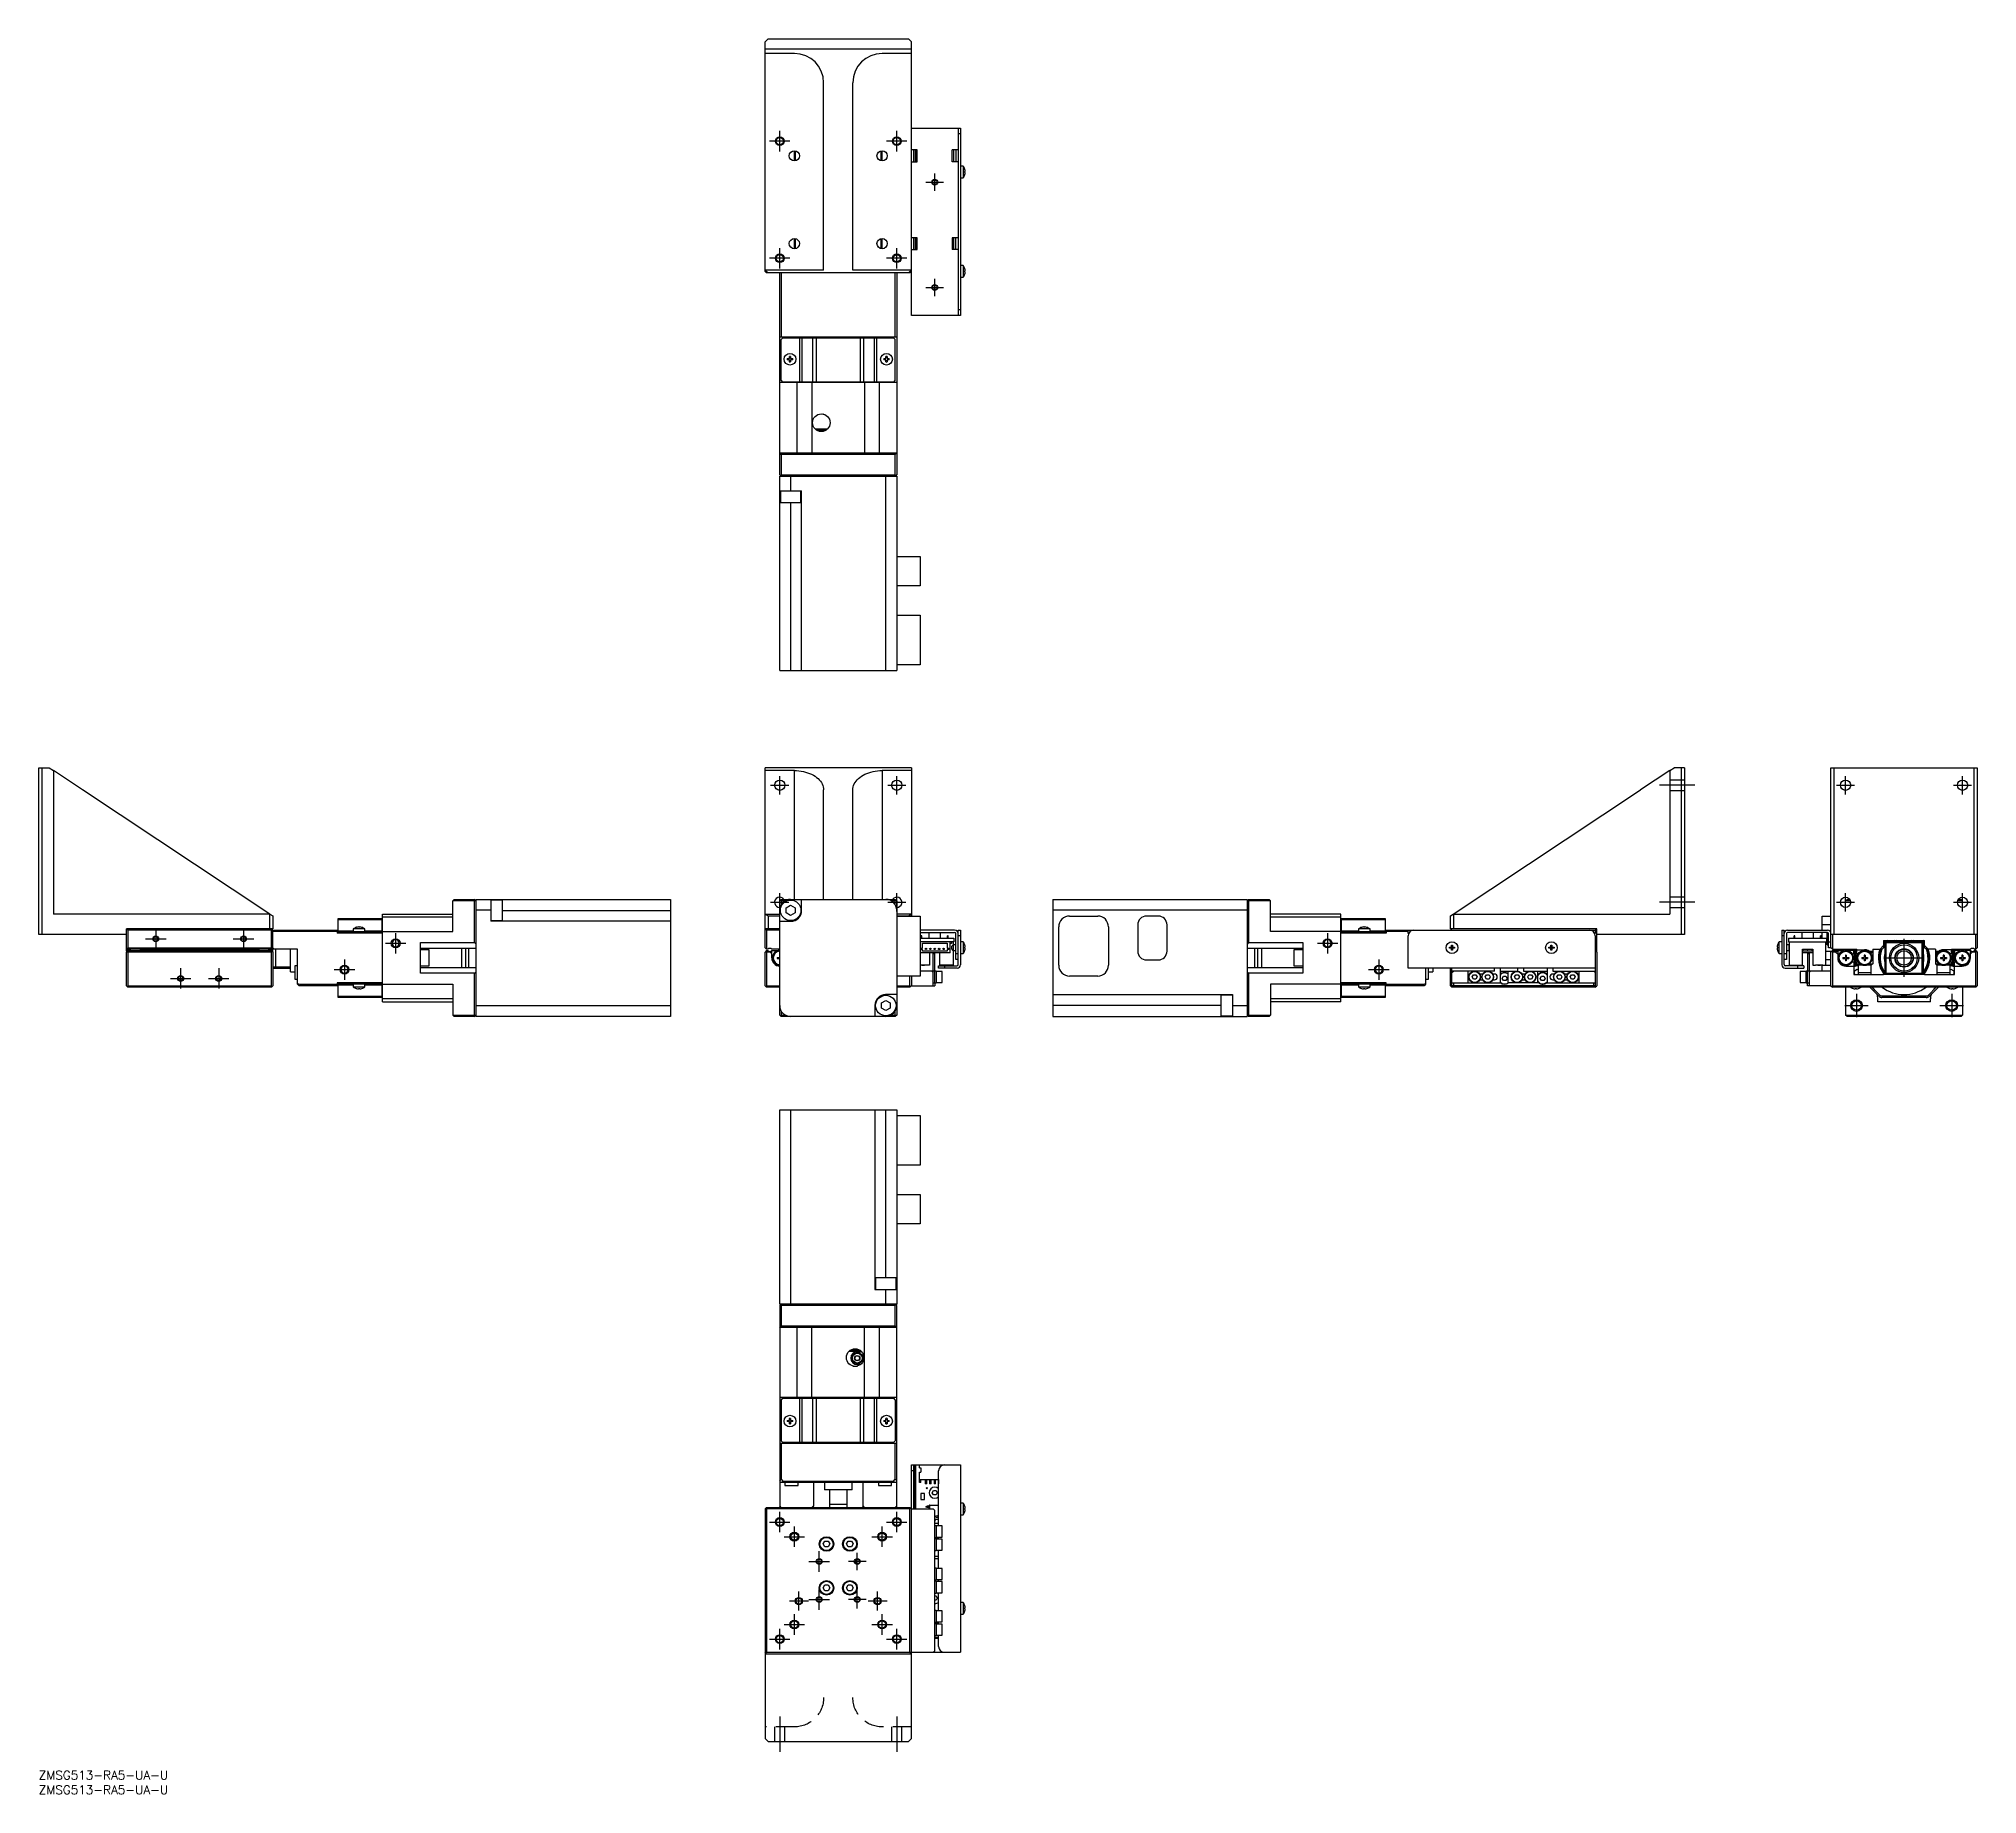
# Model space of a CAD drawing. Extents: x 0 to 663, y -8 to 592.
import ezdxf

# ---------------------------------------------------------------- set-up
doc = ezdxf.new("R2010")
doc.units = 0
doc.header["$LTSCALE"] = 0.5
doc.linetypes.add('CENTER', pattern=[50.8, 31.75, -6.35, 6.35, -6.35])
doc.linetypes.add('DASHED', pattern=[19.05, 12.7, -6.35])
for name, color, linetype in [('MSM_CENTER', 1, 'CENTER'), ('MSM_CONTINUOUS', 7, 'CONTINUOUS'), ('MSM_DASHED', 4, 'DASHED'), ('MSM_NARROW', 5, 'CONTINUOUS'), ('MSM_PART_NUMBER', 7, 'CONTINUOUS')]:
    doc.layers.add(name, color=color, linetype=linetype)
doc.styles.get("Standard").update_dxf_attribs({"font": 'txt.shx', "height": 1, "bigfont": 'bigfont.shx'})

# ---------------------------------------------------------------- blocks, each defined once
blk = doc.blocks.new('*U2')
at = {"layer": 'MSM_PART_NUMBER'}
blk.add_text('ZMSG513-RA5-UA-U', height=3, dxfattribs=at).set_placement((0, -3))
blk = doc.blocks.new('*U3')
at = {"layer": 'MSM_PART_NUMBER'}
blk.add_text('ZMSG513-RA5-UA-U', height=3, dxfattribs=at).set_placement((0, -8))

msp = doc.modelspace()

# ---------------------------------------------------------------- linework, layer by layer
at = {"layer": 'MSM_CENTER'}
for p, q in [((256.79, 556.82), (249.79, 556.82)), ((253.29, 553.32), (253.29, 560.32)), ((296.79, 556.82), (289.79, 556.82)), ((293.29, 553.32), (293.29, 560.32)), ((306.29, 539.82), (306.29, 545.82)), ((303.29, 542.82), (309.29, 542.82)), ((253.29, 513.32), (253.29, 520.32)), ((293.29, 513.32), (293.29, 520.32)), ((256.79, 516.82), (249.79, 516.82)), ((296.79, 516.82), (289.79, 516.82)), ((303.29, 506.82), (309.29, 506.82)), ((306.29, 503.82), (306.29, 509.82)), ((253.29, 333.65), (253.29, 339.85)), ((293.29, 333.65), (293.29, 339.85)), ((617.64, 333.65), (617.64, 339.85)), ((657.64, 333.65), (657.64, 339.85)), ((250.19, 336.75), (256.39, 336.75)), ((290.19, 336.75), (296.39, 336.75)), ((566.08, 336.75), (554.08, 336.75)), ((614.54, 336.75), (620.74, 336.75)), ((654.54, 336.75), (660.74, 336.75)), ((253.29, 293.65), (253.29, 299.85)), ((293.29, 293.65), (293.29, 299.85)), ((617.64, 293.65), (617.64, 299.85)), ((657.64, 293.65), (657.64, 299.85)), ((250.19, 296.75), (256.39, 296.75)), ((290.19, 296.75), (296.39, 296.75)), ((566.08, 296.75), (554.08, 296.75)), ((614.54, 296.75), (620.74, 296.75)), ((654.54, 296.75), (660.74, 296.75)), ((40, 287.75), (40, 280.75)), ((70, 287.75), (70, 280.75)), ((122, 286.25), (122, 279.25)), ((440.58, 286.25), (440.58, 279.25)), ((36.5, 284.25), (43.5, 284.25)), ((66.5, 284.25), (73.5, 284.25)), ((118.5, 282.75), (125.5, 282.75)), ((437.08, 282.75), (444.08, 282.75)), ((637.64, 271.25), (637.64, 284.25)), ((48.5, 274.25), (48.5, 267.25)), ((61.5, 274.25), (61.5, 267.25)), ((101, 273.75), (108, 273.75)), ((104.5, 277.25), (104.5, 270.25)), ((454.58, 273.75), (461.58, 273.75)), ((458.08, 277.25), (458.08, 270.25)), ((631.14, 277.75), (644.14, 277.75)), ((634.89, 274.19), (634.89, 274.19)), ((45, 270.75), (52, 270.75)), ((58, 270.75), (65, 270.75)), ((621.38, 265.49), (621.38, 257.49)), ((653.91, 265.49), (653.91, 257.49)), ((617.38, 261.49), (625.38, 261.49)), ((649.91, 261.49), (657.91, 261.49)), ((253.29, 81.5), (253.29, 88.5)), ((293.29, 81.5), (293.29, 88.5)), ((249.79, 85), (256.79, 85)), ((254.79, 80), (261.79, 80)), ((258.29, 76.5), (258.29, 83.5)), ((284.79, 80), (291.79, 80)), ((288.29, 76.5), (288.29, 83.5)), ((289.79, 85), (296.79, 85)), ((266.79, 68), (266.79, 75)), ((279.79, 68.5), (279.79, 74.5)), ((263.29, 71.5), (270.29, 71.5)), ((282.79, 71.5), (276.79, 71.5)), ((259.84, 54.75), (259.84, 61.25)), ((266.79, 55), (266.79, 62)), ((279.79, 55.5), (279.79, 61.5)), ((286.74, 54.75), (286.74, 61.25)), ((263.09, 58), (256.59, 58)), ((258.29, 46.5), (258.29, 53.5)), ((263.29, 58.5), (270.29, 58.5)), ((282.79, 58.5), (276.79, 58.5)), ((289.99, 58), (283.49, 58)), ((288.29, 46.5), (288.29, 53.5)), ((253.29, 41.5), (253.29, 48.5)), ((254.79, 50), (261.79, 50)), ((284.79, 50), (291.79, 50)), ((293.29, 41.5), (293.29, 48.5)), ((249.79, 45), (256.79, 45)), ((289.79, 45), (296.79, 45)), ((253.29, 18.5), (253.29, 6.5)), ((293.29, 18.5), (293.29, 6.5))]:
    msp.add_line(p, q, dxfattribs=at)
at = {"layer": 'MSM_CONTINUOUS'}
for p, q in [((249.29, 591.82), (248.29, 590.82)), ((248.29, 512.32), (248.29, 590.82)), ((249.29, 591.82), (297.29, 591.82)), ((298.29, 590.82), (297.29, 591.82)), ((298.29, 497.32), (298.29, 590.82)), ((298.29, 588.32), (248.29, 588.32)), ((258.29, 586.82), (248.29, 586.82)), ((298.29, 586.82), (288.29, 586.82)), ((268.29, 512.78), (268.29, 576.82)), ((278.29, 512.78), (278.29, 576.82)), ((298.29, 561.32), (315.09, 561.32)), ((314.29, 561.32), (314.29, 497.32)), ((315.09, 559.32), (314.29, 559.32)), ((315.09, 561.32), (315.09, 497.32)), ((258.29, 550.07), (258.29, 553.57)), ((258.64, 550.1), (258.64, 553.53)), ((287.94, 550.1), (287.94, 553.53)), ((288.29, 550.07), (288.29, 553.57)), ((300.29, 553.82), (298.29, 553.82)), ((299.09, 549.82), (299.09, 553.82)), ((299.59, 553.82), (299.59, 549.82)), ((299.79, 553.82), (299.79, 549.82)), ((300.29, 549.82), (300.29, 553.82)), ((312.29, 549.82), (312.29, 553.82)), ((314.29, 553.82), (312.29, 553.82)), ((312.79, 549.82), (312.79, 553.82)), ((313.49, 553.82), (313.49, 549.82)), ((298.29, 549.82), (300.29, 549.82)), ((314.29, 549.82), (312.29, 549.82)), ((315.98, 548.32), (315.09, 548.32)), ((315.09, 544.32), (315.98, 544.32)), ((315.98, 548.32), (315.98, 544.32)), ((316.56, 547.2), (316.56, 547.21)), ((316.56, 546.5), (316.68, 546.5)), ((316.56, 546.14), (316.56, 546.5)), ((316.68, 546.14), (316.56, 546.14)), ((316.56, 545.43), (316.56, 545.43)), ((258.29, 520.07), (258.29, 523.57)), ((258.64, 520.1), (258.64, 523.53)), ((287.94, 520.1), (287.94, 523.53)), ((288.29, 520.07), (288.29, 523.57)), ((300.29, 523.82), (298.29, 523.82)), ((299.09, 519.82), (299.09, 523.82)), ((299.59, 523.82), (299.59, 519.82)), ((299.79, 523.82), (299.79, 519.82)), ((300.29, 519.82), (300.29, 523.82)), ((314.29, 523.82), (312.29, 523.82)), ((312.29, 523.82), (312.29, 519.82)), ((312.79, 519.82), (312.79, 523.82)), ((313.49, 519.82), (313.49, 523.82)), ((298.29, 519.82), (300.29, 519.82)), ((314.29, 519.82), (312.29, 519.82)), ((248.29, 512.82), (248.33, 512.78)), ((248.29, 512.32), (248.79, 511.82)), ((248.33, 512.78), (249.29, 511.82)), ((268.29, 512.78), (248.33, 512.78)), ((248.54, 512.07), (248.79, 512.32)), ((297.79, 511.82), (248.79, 511.82)), ((253.29, 442.82), (253.29, 511.82)), ((253.79, 511.82), (253.79, 489.82)), ((298.25, 512.78), (278.29, 512.78)), ((292.79, 489.82), (292.79, 511.82)), ((293.29, 511.82), (293.29, 442.82)), ((297.29, 511.82), (298.25, 512.78)), ((297.79, 512.32), (298.04, 512.07)), ((298.29, 512.32), (297.79, 511.82)), ((298.25, 512.78), (298.29, 512.82)), ((315.98, 514.32), (315.09, 514.32)), ((315.09, 510.32), (315.98, 510.32)), ((315.98, 514.32), (315.98, 510.32)), ((316.56, 513.2), (316.56, 513.21)), ((316.56, 512.5), (316.68, 512.5)), ((316.56, 512.14), (316.56, 512.5)), ((316.68, 512.14), (316.56, 512.14)), ((316.56, 511.43), (316.56, 511.43)), ((315.09, 497.32), (298.29, 497.32)), ((314.29, 499.32), (315.09, 499.32)), ((293.29, 489.82), (253.29, 489.82)), ((254.29, 489.52), (253.79, 489.02)), ((253.79, 475.02), (253.79, 489.02)), ((292.29, 489.52), (254.29, 489.52)), ((259.04, 489.82), (259.04, 489.52)), ((259.54, 489.82), (259.54, 489.52)), ((260.17, 474.52), (260.17, 489.52)), ((260.87, 489.52), (260.87, 474.52)), ((264.64, 474.52), (264.64, 489.52)), ((265.04, 489.52), (265.04, 489.82)), ((265.7, 489.52), (265.7, 474.52)), ((268.49, 489.82), (268.29, 489.62)), ((278.29, 489.62), (268.29, 489.62)), ((268.29, 489.62), (268.29, 489.52)), ((278.29, 489.62), (278.09, 489.82)), ((278.29, 489.52), (278.29, 489.62)), ((280.87, 474.52), (280.87, 489.52)), ((281.54, 489.82), (281.54, 489.52)), ((281.93, 489.52), (281.93, 474.52)), ((285.7, 474.52), (285.7, 489.52)), ((286.41, 489.52), (286.41, 474.52)), ((287.04, 489.52), (287.04, 489.82)), ((287.54, 489.52), (287.54, 489.82)), ((292.79, 489.02), (292.29, 489.52)), ((292.79, 475.02), (292.79, 489.02)), ((255.86, 482.52), (256.59, 482.52)), ((256.59, 482.12), (255.86, 482.12)), ((256.59, 482.52), (256.59, 483.25)), ((256.59, 481.39), (256.59, 482.12)), ((256.99, 483.25), (256.99, 482.52)), ((256.99, 482.52), (257.72, 482.52)), ((257.72, 482.12), (256.99, 482.12)), ((256.99, 482.12), (256.99, 481.39)), ((288.86, 482.52), (289.59, 482.52)), ((289.59, 482.12), (288.86, 482.12)), ((289.59, 482.52), (289.59, 483.25)), ((289.59, 481.39), (289.59, 482.12)), ((289.99, 483.25), (289.99, 482.52)), ((289.99, 482.52), (290.72, 482.52)), ((289.99, 482.12), (289.99, 481.39)), ((290.72, 482.12), (289.99, 482.12)), ((293.29, 474.32), (253.29, 474.32)), ((253.79, 475.02), (254.29, 474.52)), ((292.29, 474.52), (254.29, 474.52)), ((259.04, 474.52), (259.04, 474.32)), ((259.29, 450.32), (259.29, 474.32)), ((262.29, 474.52), (262.29, 474.32)), ((263.29, 474.52), (263.29, 474.32)), ((264.29, 474.32), (264.29, 450.32)), ((265.41, 474.52), (265.41, 474.48)), ((265.41, 474.48), (281.17, 474.48)), ((266.01, 474.48), (266.01, 474.32)), ((266.46, 474.52), (266.46, 474.48)), ((267.05, 474.52), (267.05, 474.48)), ((268.51, 474.32), (268.51, 474.48)), ((271.01, 474.32), (271.01, 474.48)), ((275.56, 474.48), (275.56, 474.32)), ((278.06, 474.48), (278.06, 474.32)), ((279.53, 474.52), (279.53, 474.48)), ((280.11, 474.52), (280.11, 474.48)), ((280.56, 474.32), (280.56, 474.48)), ((281.17, 474.48), (281.17, 474.52)), ((282.29, 474.32), (282.29, 450.32)), ((283.29, 474.32), (283.29, 474.52)), ((284.29, 474.32), (284.29, 474.52)), ((287.29, 474.32), (287.29, 450.32)), ((287.54, 474.32), (287.54, 474.52)), ((292.29, 474.52), (292.79, 475.02)), ((269.53, 458.42), (265.45, 458.42)), ((269.15, 458.12), (265.83, 458.12)), ((268.07, 463.52), (268.07, 463.56)), ((268.25, 463.52), (268.07, 463.52)), ((253.79, 449.82), (253.29, 450.32)), ((253.29, 450.32), (293.29, 450.32)), ((253.79, 449.82), (253.79, 442.82)), ((292.79, 449.82), (253.79, 449.82)), ((293.29, 450.32), (292.79, 449.82)), ((292.79, 442.82), (292.79, 449.82)), ((253.29, 442.82), (253.79, 442.32)), ((253.29, 442.32), (293.29, 442.32)), ((253.29, 375.92), (253.29, 442.32)), ((253.54, 442.57), (253.79, 442.82)), ((253.79, 442.82), (292.79, 442.82)), ((256.99, 442.32), (256.99, 437.32)), ((289.59, 375.92), (289.59, 442.32)), ((292.79, 442.82), (293.04, 442.57)), ((293.29, 442.82), (292.79, 442.32)), ((293.29, 442.32), (293.29, 375.92)), ((253.29, 437.32), (260.78, 437.32)), ((253.52, 437.32), (253.52, 433.32)), ((253.52, 433.32), (260.52, 433.32)), ((257.08, 375.92), (257.08, 433.32)), ((260.52, 433.32), (260.52, 437.32)), ((260.78, 375.92), (260.78, 437.32)), ((293.29, 414.92), (301.29, 414.92)), ((301.29, 414.92), (301.29, 404.92)), ((301.29, 404.92), (293.29, 404.92)), ((293.29, 394.92), (301.29, 394.92)), ((301.29, 394.92), (301.29, 377.92)), ((301.29, 377.92), (293.29, 377.92)), ((253.29, 375.92), (293.29, 375.92)), ((0, 285.75), (0, 342.75)), ((0, 342.75), (3.5, 342.75)), ((1, 342.75), (1, 285.75)), ((3.5, 342.75), (5, 341.76)), ((5, 341.76), (5, 292.75)), ((15, 335.14), (5, 341.76)), ((298.29, 342.75), (248.29, 342.75)), ((248.29, 281.25), (248.29, 342.75)), ((258.29, 341.76), (248.29, 341.76)), ((258.29, 341.76), (259.07, 341.74)), ((258.29, 297.75), (258.29, 341.76)), ((259.07, 341.74), (259.85, 341.68)), ((259.85, 341.68), (260.62, 341.58)), ((260.62, 341.58), (261.38, 341.44)), ((261.38, 341.44), (262.11, 341.26)), ((262.11, 341.26), (262.83, 341.04)), ((262.83, 341.04), (263.51, 340.79)), ((263.51, 340.79), (264.16, 340.5)), ((264.16, 340.5), (264.78, 340.17)), ((264.78, 340.17), (265.36, 339.82)), ((265.36, 339.82), (265.89, 339.44)), ((265.89, 339.44), (266.38, 339.03)), ((266.38, 339.03), (266.81, 338.6)), ((266.81, 338.6), (267.2, 338.15)), ((267.2, 338.15), (267.53, 337.67)), ((279.05, 337.67), (279.38, 338.15)), ((279.38, 338.15), (279.76, 338.6)), ((279.76, 338.6), (280.2, 339.03)), ((280.2, 339.03), (280.68, 339.44)), ((280.68, 339.44), (281.22, 339.82)), ((281.22, 339.82), (281.79, 340.17)), ((281.79, 340.17), (282.41, 340.5)), ((282.41, 340.5), (283.06, 340.79)), ((283.06, 340.79), (283.75, 341.04)), ((283.75, 341.04), (284.46, 341.26)), ((284.46, 341.26), (285.2, 341.44)), ((285.2, 341.44), (285.95, 341.58)), ((285.95, 341.58), (286.72, 341.68)), ((286.72, 341.68), (287.5, 341.74)), ((287.5, 341.74), (288.29, 341.76)), ((298.29, 341.76), (288.29, 341.76)), ((288.29, 341.76), (288.29, 297.75)), ((298.29, 342.75), (298.29, 292.05)), ((557.58, 341.76), (547.58, 335.14)), ((557.58, 341.76), (559.08, 342.75)), ((557.58, 341.76), (557.58, 292.75)), ((562.58, 342.75), (559.08, 342.75)), ((561.58, 285.75), (561.58, 342.75)), ((562.58, 342.75), (562.58, 285.75)), ((612.64, 342.75), (662.64, 342.75)), ((612.64, 281.25), (612.64, 342.75)), ((613.64, 342.75), (613.64, 285.75)), ((661.64, 285.75), (661.64, 342.75)), ((662.64, 342.75), (662.64, 281.25)), ((79.04, 292.75), (15, 335.14)), ((267.53, 337.67), (267.8, 337.19)), ((267.8, 337.19), (268.01, 336.69)), ((268.01, 336.69), (268.16, 336.18)), ((268.16, 336.18), (268.26, 335.66)), ((268.26, 335.66), (268.29, 335.14)), ((268.29, 297.75), (268.29, 335.14)), ((278.29, 335.14), (278.32, 335.66)), ((278.29, 297.75), (278.29, 335.14)), ((278.32, 335.66), (278.41, 336.18)), ((278.41, 336.18), (278.56, 336.69)), ((278.56, 336.69), (278.78, 337.19)), ((278.78, 337.19), (279.05, 337.67)), ((483.54, 292.75), (547.58, 335.14)), ((79.04, 292.75), (5, 292.75)), ((79, 287.75), (79, 292.75)), ((79.04, 292.75), (80, 292.12)), ((80, 292.12), (80, 287.75)), ((117.5, 262.75), (117.5, 292.75)), ((117.5, 292.75), (141.5, 292.75)), ((117.5, 291.75), (141.5, 291.75)), ((142, 297.75), (141.5, 297.25)), ((149, 297.25), (141.5, 297.25)), ((141.5, 286.75), (141.5, 297.25)), ((142, 297.75), (149, 297.75)), ((149.5, 297.25), (149, 297.75)), ((149, 297.25), (149.25, 297.5)), ((149, 283), (149, 297.25)), ((149.5, 257.75), (149.5, 297.75)), ((149.5, 297.75), (215.9, 297.75)), ((154.5, 294.05), (149.5, 294.05)), ((154.5, 297.75), (154.5, 290.27)), ((158.5, 297.52), (154.5, 297.52)), ((158.5, 290.52), (158.5, 297.52)), ((158.5, 293.97), (215.9, 293.97)), ((215.9, 297.75), (215.9, 257.75)), ((248.29, 292.75), (253.29, 292.75)), ((248.33, 292.75), (249.29, 292.12)), ((249.29, 292.12), (249.29, 287.75)), ((249.29, 292.12), (253.29, 292.12)), ((253.29, 297.25), (253.79, 297.75)), ((253.29, 258.25), (253.29, 297.25)), ((253.54, 297.5), (253.79, 297.25)), ((253.79, 297.75), (292.79, 297.75)), ((253.79, 297.25), (253.79, 295.91)), ((255.13, 297.25), (253.79, 297.25)), ((255.52, 294.88), (257.02, 295.75)), ((255.52, 293.15), (255.52, 294.88)), ((257.02, 292.29), (255.52, 293.15)), ((257.02, 295.75), (258.52, 294.88)), ((258.52, 293.15), (257.02, 292.29)), ((258.52, 294.88), (258.52, 293.15)), ((260.78, 293.97), (260.78, 297.75)), ((292.79, 297.25), (291.44, 297.25)), ((292.79, 297.75), (293.29, 297.25)), ((293.04, 297.5), (292.79, 297.25)), ((292.79, 295.91), (292.79, 297.25)), ((293.29, 297.25), (293.29, 258.25)), ((298.29, 292.75), (293.29, 292.75)), ((293.29, 292.12), (297.29, 292.12)), ((293.29, 292.05), (301.29, 292.05)), ((297.29, 292.12), (298.25, 292.75)), ((297.29, 292.05), (297.29, 292.12)), ((301.29, 292.05), (301.29, 271.55)), ((346.68, 297.75), (413.08, 297.75)), ((346.68, 297.75), (346.68, 257.75)), ((413.08, 294.05), (346.68, 294.05)), ((352.38, 292.05), (361.98, 292.05)), ((382.68, 292.05), (378.68, 292.05)), ((413.08, 297.75), (413.08, 257.75)), ((413.58, 297.75), (413.08, 297.25)), ((413.33, 297.5), (413.58, 297.25)), ((413.58, 297.75), (420.58, 297.75)), ((413.58, 297.25), (413.58, 283)), ((421.08, 297.25), (413.58, 297.25)), ((421.08, 297.25), (420.58, 297.75)), ((421.08, 286.75), (421.08, 297.25)), ((445.08, 292.75), (421.08, 292.75)), ((421.08, 291.75), (445.08, 291.75)), ((445.08, 262.75), (445.08, 292.75)), ((482.58, 292.12), (483.54, 292.75)), ((482.58, 287.75), (482.58, 292.12)), ((483.54, 292.75), (557.58, 292.75)), ((483.58, 292.75), (483.58, 287.75)), ((609.64, 292.05), (612.64, 292.05)), ((609.64, 287.25), (609.64, 292.05)), ((617.64, 297.25), (618.14, 297.75)), ((619.32, 297.25), (617.64, 297.25)), ((617.64, 295), (617.64, 297.25)), ((618.14, 297.75), (619.08, 297.75)), ((657.64, 297.25), (655.97, 297.25)), ((656.21, 297.75), (657.14, 297.75)), ((657.14, 297.75), (657.64, 297.25)), ((657.64, 295), (657.64, 297.25)), ((30, 285.75), (0, 285.75)), ((80, 287.75), (30, 287.75)), ((30.5, 287.75), (30, 287.25)), ((30, 280.05), (30, 287.75)), ((30.25, 287.5), (30.5, 287.25)), ((30.5, 287.25), (30.5, 281.25)), ((79.5, 287.25), (30.5, 287.25)), ((80, 287.25), (79.5, 287.75)), ((79.5, 287.25), (79.75, 287.5)), ((79.5, 281.25), (79.5, 287.25)), ((80, 280.05), (80, 287.25)), ((80, 287.25), (102, 287.25)), ((102, 286.75), (80, 286.75)), ((102, 287.25), (102, 286.25)), ((117.5, 286.25), (102, 286.25)), ((102.3, 286.25), (102.3, 291.25)), ((102.3, 291.25), (117.3, 291.25)), ((117.3, 290.81), (102.3, 290.81)), ((102.3, 287.05), (107.5, 287.05)), ((102.3, 286.75), (117.3, 286.75)), ((102.8, 286.75), (102.8, 286.25)), ((111.5, 287.65), (107.5, 287.65)), ((107.5, 287.65), (107.5, 286.75)), ((108.57, 288.21), (108.55, 288.21)), ((109.3, 288.21), (109.3, 288.34)), ((109.7, 288.21), (109.3, 288.21)), ((109.7, 288.34), (109.7, 288.21)), ((110.45, 288.21), (110.43, 288.21)), ((111.5, 286.75), (111.5, 287.65)), ((111.5, 287.05), (117.3, 287.05)), ((116.8, 286.25), (116.8, 286.75)), ((117.3, 291.25), (117.3, 286.25)), ((117.5, 286.75), (141.5, 286.75)), ((154.5, 290.52), (158.5, 290.52)), ((215.9, 290.27), (154.5, 290.27)), ((253.29, 287.75), (248.29, 287.75)), ((248.29, 287.25), (248.79, 287.75)), ((248.79, 287.25), (248.54, 287.5)), ((248.79, 287.25), (248.79, 280.75)), ((253.29, 287.25), (248.79, 287.25)), ((253.29, 290.27), (257.08, 290.27)), ((313.09, 287.25), (301.29, 287.25)), ((301.29, 286.45), (313.09, 286.45)), ((301.66, 284.45), (301.66, 285.25)), ((301.91, 285.25), (301.66, 285.25)), ((301.91, 284.45), (301.91, 285.25)), ((304.29, 286.45), (304.29, 284.45)), ((308.29, 284.45), (308.29, 286.45)), ((310.66, 284.45), (310.66, 285.25)), ((310.91, 285.25), (310.66, 285.25)), ((310.91, 284.45), (310.91, 285.25)), ((313.49, 277.25), (313.49, 286.05)), ((314.29, 275.55), (314.29, 287.25)), ((314.29, 287.25), (315.09, 287.25)), ((315.09, 285.25), (314.29, 285.25)), ((315.09, 287.25), (315.09, 275.45)), ((348.68, 275.25), (348.68, 288.35)), ((365.68, 288.35), (365.68, 275.25)), ((375.68, 289.05), (375.68, 280.05)), ((385.68, 280.05), (385.68, 289.05)), ((445.08, 286.75), (421.08, 286.75)), ((460.58, 286.25), (445.08, 286.25)), ((445.28, 286.25), (445.28, 291.25)), ((445.28, 291.25), (460.28, 291.25)), ((460.28, 290.81), (445.28, 290.81)), ((445.28, 287.05), (451.08, 287.05)), ((445.28, 286.75), (460.28, 286.75)), ((445.78, 286.75), (445.78, 286.25)), ((455.08, 287.65), (451.08, 287.65)), ((451.08, 287.65), (451.08, 286.75)), ((452.15, 288.21), (452.13, 288.21)), ((452.88, 288.21), (452.88, 288.34)), ((453.28, 288.21), (452.88, 288.21)), ((453.28, 288.34), (453.28, 288.21)), ((454.03, 288.21), (454.01, 288.21)), ((455.08, 286.75), (455.08, 287.65)), ((455.08, 287.05), (460.28, 287.05)), ((459.78, 286.25), (459.78, 286.75)), ((460.28, 291.25), (460.28, 286.25)), ((460.58, 287.25), (460.58, 286.25)), ((460.58, 287.25), (532.08, 287.25)), ((468.08, 286.75), (460.58, 286.75)), ((468.08, 286.05), (468.08, 287.25)), ((468.25, 286.05), (468.08, 286.05)), ((468.08, 274.25), (468.08, 285.25)), ((532.58, 287.75), (482.58, 287.75)), ((483.08, 287.75), (482.58, 287.25)), ((482.83, 287.5), (483.08, 287.25)), ((532.08, 286.05), (531.92, 286.05)), ((532.58, 287.25), (532.08, 287.75)), ((532.08, 287.25), (532.33, 287.5)), ((532.08, 287.25), (532.08, 286.05)), ((532.08, 285.25), (532.08, 268.25)), ((532.58, 280.05), (532.58, 287.75)), ((562.58, 285.75), (532.58, 285.75)), ((595.84, 287.25), (595.84, 275.45)), ((595.84, 287.25), (596.64, 287.25)), ((596.64, 285.25), (595.84, 285.25)), ((596.64, 275.55), (596.64, 287.25)), ((597.44, 286.05), (597.44, 277.25)), ((597.84, 287.25), (611.44, 287.25)), ((611.44, 286.45), (597.84, 286.45)), ((600.02, 284.45), (600.02, 285.25)), ((600.27, 285.25), (600.02, 285.25)), ((600.27, 284.45), (600.27, 285.25)), ((602.64, 286.45), (602.64, 284.45)), ((606.64, 284.45), (606.64, 286.45)), ((609.02, 284.45), (609.02, 285.25)), ((609.27, 285.25), (609.02, 285.25)), ((609.27, 284.45), (609.27, 285.25)), ((612.64, 289.05), (609.64, 289.05)), ((609.64, 284.45), (609.64, 286.45)), ((611.34, 282.25), (611.34, 286.25)), ((611.79, 286.25), (611.34, 286.25)), ((611.84, 281.25), (611.84, 286.05)), ((662.64, 285.75), (612.64, 285.75)), ((613.14, 285.75), (613.14, 280.75)), ((662.14, 280.75), (662.14, 285.75)), ((30.5, 281.25), (30, 280.75)), ((88.5, 280.75), (30, 280.75)), ((30, 280.55), (31.4, 280.55)), ((30.5, 280.25), (30, 279.75)), ((30.1, 279.95), (30, 280.05)), ((30, 268.25), (30, 279.75)), ((30.1, 279.85), (30.1, 280.05)), ((30.5, 279.75), (30.25, 280)), ((31.1, 280.35), (30.4, 280.35)), ((30.4, 280.35), (30.4, 280.15)), ((30.5, 281.25), (79.5, 281.25)), ((30.5, 280.25), (79.5, 280.25)), ((79.5, 279.75), (30.5, 279.75)), ((30.5, 279.75), (30.5, 268.25)), ((31.1, 280.25), (31.1, 280.35)), ((31.4, 280.25), (31.4, 280.55)), ((75.5, 280.37), (34.5, 280.37)), ((34.5, 280.25), (34.5, 280.37)), ((75.5, 280.25), (75.5, 280.37)), ((78.6, 280.25), (78.6, 280.55)), ((80, 280.55), (78.6, 280.55)), ((79.6, 280.35), (78.9, 280.35)), ((78.9, 280.35), (78.9, 280.25)), ((80, 280.75), (79.5, 281.25)), ((79.5, 280.25), (80, 279.75)), ((79.75, 280), (79.5, 279.75)), ((79.5, 268.25), (79.5, 279.75)), ((79.6, 280.15), (79.6, 280.35)), ((80, 280.05), (79.9, 279.95)), ((79.9, 280.05), (79.9, 279.85)), ((80.5, 280.75), (80, 281.25)), ((80, 279.75), (80, 268.25)), ((81, 274.75), (81, 280.75)), ((86, 273), (86, 280.75)), ((88.5, 268.75), (88.5, 280.75)), ((130.5, 283), (149, 283)), ((130.5, 272.5), (130.5, 283)), ((149.5, 281), (130.5, 281)), ((133.5, 280.5), (130.5, 280.5)), ((133.5, 275), (133.5, 280.5)), ((144.5, 281), (144.5, 274.5)), ((146, 274.5), (146, 281)), ((147, 274.5), (147, 281)), ((149.5, 282.5), (149, 283)), ((248.79, 280.75), (248.29, 281.25)), ((248.79, 280.25), (248.29, 279.75)), ((248.29, 268.25), (248.29, 279.75)), ((248.79, 279.75), (248.54, 280)), ((249.23, 280.75), (248.79, 280.75)), ((248.79, 280.25), (249.23, 280.25)), ((248.79, 279.75), (248.79, 268.25)), ((249.99, 279.75), (248.79, 279.75)), ((250.59, 280.18), (249.99, 279.75)), ((249.99, 279.75), (250.59, 279.15)), ((253.29, 280.75), (250.55, 280.75)), ((250.55, 280.25), (252.67, 280.25)), ((250.59, 277.75), (250.59, 280.25)), ((253.29, 278.75), (253.24, 278.75)), ((253.24, 278.75), (253.24, 277.96)), ((301.29, 284.45), (312.79, 284.45)), ((312.79, 283.25), (301.29, 283.25)), ((311.54, 279.55), (301.29, 279.55)), ((301.54, 280.6), (301.54, 281.1)), ((301.54, 281.1), (302.04, 281.1)), ((302.04, 280.6), (301.54, 280.6)), ((302.04, 281.1), (302.04, 282.75)), ((302.04, 282.75), (310.54, 282.75)), ((302.04, 280.05), (302.04, 280.6)), ((310.54, 280.05), (302.04, 280.05)), ((304.54, 279.55), (304.54, 275.25)), ((305.79, 268.25), (305.79, 279.25)), ((305.79, 279.25), (306.29, 279.25)), ((306.29, 269.25), (306.29, 279.25)), ((308.04, 275.25), (308.04, 279.55)), ((310.54, 282.75), (310.54, 281.1)), ((310.54, 281.1), (311.04, 281.1)), ((310.54, 280.6), (310.54, 280.05)), ((311.04, 280.6), (310.54, 280.6)), ((311.04, 281.1), (311.04, 280.6)), ((311.54, 279.55), (311.54, 283.25)), ((311.99, 282.7), (311.54, 282.7)), ((311.99, 283.25), (311.99, 282.7)), ((312.39, 282.05), (312.09, 281.75)), ((312.09, 280.75), (312.09, 281.75)), ((312.09, 280.75), (312.39, 280.45)), ((312.59, 282.25), (312.39, 282.05)), ((312.39, 280.45), (312.59, 280.25)), ((312.54, 283.25), (312.54, 282.2)), ((312.54, 280.3), (312.54, 275.25)), ((312.59, 282.25), (312.59, 280.25)), ((313.49, 282.25), (312.59, 282.25)), ((312.59, 280.25), (313.49, 280.25)), ((312.79, 284.45), (312.79, 283.25)), ((313.49, 279.25), (314.29, 279.25)), ((315.98, 283.25), (315.09, 283.25)), ((315.09, 279.25), (315.98, 279.25)), ((315.98, 283.25), (315.98, 279.25)), ((316.56, 282.14), (316.56, 282.14)), ((316.56, 281.07), (316.56, 281.43)), ((316.56, 281.43), (316.68, 281.43)), ((316.68, 281.07), (316.56, 281.07)), ((316.56, 280.37), (316.56, 280.37)), ((413.58, 283), (413.08, 282.5)), ((432.08, 281), (413.08, 281)), ((413.58, 283), (432.08, 283)), ((415.58, 281), (415.58, 274.5)), ((416.58, 281), (416.58, 274.5)), ((418.08, 274.5), (418.08, 281)), ((429.08, 280.5), (429.08, 275)), ((432.08, 280.5), (429.08, 280.5)), ((432.08, 283), (432.08, 272.5)), ((482.2, 281.07), (482.2, 281.43)), ((482.2, 281.43), (482.9, 281.43)), ((482.9, 281.07), (482.2, 281.07)), ((482.9, 282.14), (483.26, 282.14)), ((482.9, 281.43), (482.9, 282.14)), ((482.91, 281.42), (482.9, 281.43)), ((482.91, 281.08), (482.9, 281.07)), ((482.9, 280.37), (482.9, 281.07)), ((483.26, 280.37), (482.9, 280.37)), ((482.91, 281.42), (483.25, 281.42)), ((482.91, 281.08), (482.91, 281.42)), ((483.25, 281.08), (482.91, 281.08)), ((483.25, 281.42), (483.26, 281.43)), ((483.25, 281.42), (483.25, 281.08)), ((483.25, 281.08), (483.26, 281.07)), ((483.26, 282.14), (483.26, 281.43)), ((483.26, 281.43), (483.97, 281.43)), ((483.26, 281.07), (483.26, 280.37)), ((483.97, 281.07), (483.26, 281.07)), ((483.97, 281.43), (483.97, 281.07)), ((516.2, 281.07), (516.2, 281.43)), ((516.2, 281.43), (516.9, 281.43)), ((516.9, 281.07), (516.2, 281.07)), ((516.9, 282.14), (517.26, 282.14)), ((516.9, 281.43), (516.9, 282.14)), ((516.91, 281.42), (516.9, 281.43)), ((516.91, 281.08), (516.9, 281.07)), ((516.9, 280.37), (516.9, 281.07)), ((517.26, 280.37), (516.9, 280.37)), ((516.91, 281.42), (517.25, 281.42)), ((516.91, 281.08), (516.91, 281.42)), ((517.25, 281.08), (516.91, 281.08)), ((517.25, 281.42), (517.26, 281.43)), ((517.25, 281.42), (517.25, 281.08)), ((517.25, 281.08), (517.26, 281.07)), ((517.26, 282.14), (517.26, 281.43)), ((517.26, 281.43), (517.97, 281.43)), ((517.26, 281.07), (517.26, 280.37)), ((517.97, 281.07), (517.26, 281.07)), ((517.97, 281.43), (517.97, 281.07)), ((532.58, 280.75), (532.08, 281.25)), ((532.58, 280.75), (532.08, 280.75)), ((532.58, 280.55), (532.08, 280.55)), ((532.18, 280.35), (532.08, 280.35)), ((532.58, 279.75), (532.08, 280.25)), ((532.33, 280), (532.08, 279.75)), ((532.18, 280.15), (532.18, 280.35)), ((532.58, 280.05), (532.48, 279.95)), ((532.48, 280.05), (532.48, 279.85)), ((532.58, 279.75), (532.58, 268.25)), ((594.25, 281.43), (594.37, 281.43)), ((594.37, 281.07), (594.25, 281.07)), ((594.37, 282.14), (594.37, 282.14)), ((594.37, 281.43), (594.37, 281.07)), ((594.37, 280.37), (594.37, 280.37)), ((594.95, 279.25), (594.95, 283.25)), ((595.84, 283.25), (594.95, 283.25)), ((594.95, 279.25), (595.84, 279.25)), ((596.64, 279.25), (597.44, 279.25)), ((598.34, 282.25), (597.44, 282.25)), ((597.44, 280.25), (598.34, 280.25)), ((598.14, 284.45), (598.14, 283.25)), ((598.14, 284.45), (611.14, 284.45)), ((598.14, 283.25), (611.14, 283.25)), ((598.34, 280.25), (598.34, 282.25)), ((598.39, 282.2), (598.34, 282.25)), ((598.34, 280.25), (598.39, 280.3)), ((598.39, 283.25), (598.39, 275.25)), ((602.89, 280.75), (606.39, 280.75)), ((602.89, 275.25), (602.89, 280.75)), ((606.39, 280.05), (602.89, 280.05)), ((606.39, 279.55), (602.89, 279.55)), ((604.64, 279.25), (605.14, 279.25)), ((604.64, 279.25), (604.64, 273.25)), ((605.14, 279.25), (605.14, 268.25)), ((606.39, 280.75), (606.39, 275.25)), ((610.89, 275.25), (610.89, 283.25)), ((610.89, 280.05), (612.94, 280.05)), ((611.14, 284.45), (611.14, 283.25)), ((611.34, 282.25), (611.84, 282.25)), ((611.84, 283.25), (612.64, 283.25)), ((612.64, 281.25), (611.84, 281.25)), ((613.14, 280.75), (612.64, 281.25)), ((613.14, 280.25), (612.64, 279.75)), ((612.64, 268.25), (612.64, 279.75)), ((613.14, 279.75), (612.89, 280)), ((613.14, 280.75), (621.44, 280.75)), ((613.14, 280.25), (617.03, 280.25)), ((613.14, 279.75), (613.14, 268.25)), ((614.34, 279.75), (613.14, 279.75)), ((614.94, 280.18), (614.34, 279.75)), ((614.34, 279.75), (614.94, 279.15)), ((614.94, 280.25), (614.94, 277.75)), ((617.89, 278.75), (617.6, 278.75)), ((617.6, 278.75), (617.6, 277.96)), ((617.64, 280.35), (617.64, 280.75)), ((617.89, 278.75), (617.89, 277.96)), ((620.44, 280.25), (618.46, 280.25)), ((620.15, 279.13), (620.44, 279.3)), ((620.44, 279.3), (620.44, 280.25)), ((620.64, 280.37), (620.64, 275.37)), ((621.24, 280.37), (620.64, 280.37)), ((621.24, 275.37), (621.24, 280.37)), ((621.44, 279.3), (621.44, 280.75)), ((621.44, 280.55), (624.14, 280.55)), ((621.74, 279.13), (621.44, 279.3)), ((624.29, 278.75), (624, 278.75)), ((624, 278.75), (624, 277.96)), ((624.29, 278.75), (624.29, 277.96)), ((625.74, 280.05), (626.94, 280.05)), ((626.94, 279.55), (626.29, 279.55)), ((626.94, 280.75), (630.14, 280.75)), ((626.94, 280.75), (626.94, 275.75)), ((629.44, 280.75), (630.64, 281.96)), ((630.64, 281.25), (630.14, 280.75)), ((630.64, 283.75), (644.64, 283.75)), ((630.64, 283.75), (630.64, 281.25)), ((631.14, 282.45), (631.44, 282.75)), ((631.14, 273.05), (631.14, 282.45)), ((631.64, 282.95), (631.44, 282.75)), ((631.44, 282.75), (631.44, 272.75)), ((631.64, 282.95), (631.94, 283.25)), ((643.64, 282.95), (631.64, 282.95)), ((631.94, 283.25), (643.34, 283.25)), ((643.34, 283.25), (643.64, 282.95)), ((643.84, 282.75), (643.64, 282.95)), ((643.84, 272.75), (643.84, 282.75)), ((643.84, 282.75), (644.14, 282.45)), ((644.14, 282.45), (644.14, 273.05)), ((644.64, 281.25), (644.64, 283.75)), ((644.64, 281.96), (645.85, 280.75)), ((645.14, 280.75), (644.64, 281.25)), ((648.34, 280.75), (645.14, 280.75)), ((648.34, 280.75), (648.34, 275.75)), ((648.34, 280.05), (649.55, 280.05)), ((649, 279.55), (648.34, 279.55)), ((651.29, 278.75), (651, 278.75)), ((651, 278.75), (651, 277.96)), ((653.84, 280.55), (651.14, 280.55)), ((651.29, 278.75), (651.29, 277.96)), ((653.84, 279.3), (653.55, 279.13)), ((653.84, 280.75), (660.38, 280.75)), ((653.84, 279.3), (653.84, 280.75)), ((654.04, 280.37), (654.04, 275.37)), ((654.64, 280.37), (654.04, 280.37)), ((654.64, 275.37), (654.64, 280.37)), ((654.84, 280.25), (654.84, 279.3)), ((656.83, 280.25), (654.84, 280.25)), ((654.84, 279.3), (655.14, 279.13)), ((657.69, 278.75), (657.4, 278.75)), ((657.4, 278.75), (657.4, 277.96)), ((657.64, 280.35), (657.64, 280.75)), ((657.69, 278.75), (657.69, 277.96)), ((660.38, 280.25), (658.26, 280.25)), ((660.34, 277.75), (660.34, 280.25)), ((660.94, 279.75), (660.34, 280.18)), ((660.34, 279.15), (660.94, 279.75)), ((662.14, 279.75), (660.94, 279.75)), ((661.7, 280.75), (662.14, 280.75)), ((661.7, 280.25), (662.14, 280.25)), ((662.64, 281.25), (662.14, 280.75)), ((662.14, 280.25), (662.64, 279.75)), ((662.39, 280), (662.14, 279.75)), ((662.14, 268.25), (662.14, 279.75)), ((662.64, 279.75), (662.64, 268.25)), ((80, 274.75), (86, 274.75)), ((80, 274.25), (86, 274.25)), ((86, 273), (87.5, 273)), ((87.5, 275), (87.5, 270.5)), ((88.5, 275), (87.5, 275)), ((130.5, 275), (133.5, 275)), ((130.5, 274.5), (149.5, 274.5)), ((149, 272.5), (130.5, 272.5)), ((149, 272.5), (149.5, 273)), ((149, 258.25), (149, 272.5)), ((252.39, 277.9), (252.39, 277.61)), ((252.39, 277.9), (253.18, 277.9)), ((252.39, 277.61), (253.18, 277.61)), ((252.92, 277.9), (252.92, 277.61)), ((253.24, 278.22), (253.29, 278.22)), ((253.24, 277.55), (253.24, 276.75)), ((253.24, 277.28), (253.29, 277.29)), ((253.29, 276.75), (253.24, 276.75)), ((301.29, 275.35), (303.54, 275.35)), ((306.79, 273.25), (301.29, 273.25)), ((301.84, 275.35), (301.84, 275.25)), ((301.84, 275.25), (302.74, 275.25)), ((302.21, 275.35), (302.21, 275.25)), ((302.36, 275.35), (302.36, 275.25)), ((302.74, 275.35), (302.74, 275.25)), ((303.54, 275.25), (303.54, 275.35)), ((304.54, 275.25), (303.54, 275.25)), ((305.29, 273.25), (305.79, 272.75)), ((306.79, 273.25), (306.79, 269.25)), ((308.79, 273.15), (306.79, 273.15)), ((307.59, 274.25), (307.59, 275.05)), ((307.59, 275.05), (313.79, 275.05)), ((313.89, 274.25), (307.59, 274.25)), ((312.54, 275.25), (308.04, 275.25)), ((308.79, 269.35), (308.79, 273.15)), ((309.59, 275.05), (309.59, 274.25)), ((314.29, 277.25), (313.49, 277.25)), ((378.68, 277.05), (382.68, 277.05)), ((413.08, 274.5), (432.08, 274.5)), ((413.08, 273), (413.58, 272.5)), ((413.58, 272.5), (413.58, 258.25)), ((432.08, 272.5), (413.58, 272.5)), ((429.08, 275), (432.08, 275)), ((532.08, 274.25), (468.08, 274.25)), ((474.08, 274.25), (474.08, 268.75)), ((475.08, 270.5), (475.08, 274.25)), ((475.08, 273), (476.58, 273)), ((476.58, 274.25), (476.58, 273)), ((482.58, 268.25), (482.58, 274.25)), ((483.08, 268.25), (483.08, 274.25)), ((483.08, 272.75), (483.58, 273.25)), ((497.58, 273.25), (483.08, 273.25)), ((488.58, 269.25), (488.58, 273.25)), ((489.97, 271.25), (490.4, 272)), ((490.4, 272), (491.27, 272)), ((491.27, 272), (491.7, 271.25)), ((493.6, 272.25), (492.56, 272.25)), ((494.47, 271.25), (494.9, 272)), ((494.9, 272), (495.77, 272)), ((495.77, 272), (496.2, 271.25)), ((497.58, 272.25), (497.06, 272.25)), ((497.58, 273.25), (497.58, 274.25)), ((499.58, 274.25), (499.58, 269.25)), ((499.58, 273.25), (505.58, 273.25)), ((502.28, 269.25), (502.28, 273.25)), ((504.47, 271.25), (504.9, 272)), ((504.9, 272), (505.77, 272)), ((505.58, 273.25), (505.58, 274.25)), ((505.77, 272), (506.2, 271.25)), ((508.1, 272.25), (507.06, 272.25)), ((507.58, 274.25), (507.58, 273.25)), ((507.58, 273.25), (515.58, 273.25)), ((508.97, 271.25), (509.4, 272)), ((509.4, 272), (510.27, 272)), ((510.27, 272), (510.7, 271.25)), ((512.28, 273.25), (512.28, 269.25)), ((515.58, 274.25), (515.58, 269.25)), ((517.58, 274.25), (517.58, 273.25)), ((517.58, 273.25), (532.08, 273.25)), ((518.1, 272.25), (517.58, 272.25)), ((518.97, 271.25), (519.4, 272)), ((519.4, 272), (520.27, 272)), ((520.27, 272), (520.7, 271.25)), ((522.6, 272.25), (521.56, 272.25)), ((523.47, 271.25), (523.9, 272)), ((523.9, 272), (524.77, 272)), ((524.77, 272), (525.2, 271.25)), ((526.58, 269.25), (526.58, 273.25)), ((531.58, 273.25), (532.08, 272.75)), ((597.44, 277.25), (596.64, 277.25)), ((597.04, 274.25), (603.34, 274.25)), ((603.34, 275.05), (597.14, 275.05)), ((598.39, 275.25), (602.89, 275.25)), ((601.34, 274.25), (601.34, 275.05)), ((602.14, 273.15), (602.14, 269.35)), ((604.14, 273.15), (602.14, 273.15)), ((603.34, 275.05), (603.34, 274.25)), ((604.14, 269.25), (604.14, 273.25)), ((612.64, 273.25), (604.14, 273.25)), ((604.64, 269.25), (604.64, 273.25)), ((605.14, 272.75), (605.64, 273.25)), ((606.39, 275.25), (607.39, 275.25)), ((607.39, 275.25), (607.39, 275.35)), ((607.39, 275.35), (609.89, 275.35)), ((608.19, 275.35), (608.19, 275.25)), ((608.19, 275.25), (609.09, 275.25)), ((608.57, 275.35), (608.57, 275.25)), ((608.72, 275.35), (608.72, 275.25)), ((609.09, 275.35), (609.09, 275.25)), ((609.64, 273.25), (609.64, 275.35)), ((609.64, 275.25), (612.64, 275.25)), ((609.89, 275.25), (609.89, 275.35)), ((612.64, 277.05), (610.89, 277.05)), ((616.74, 277.9), (617.54, 277.9)), ((616.74, 277.9), (616.74, 277.61)), ((616.74, 277.61), (617.54, 277.61)), ((617.27, 277.9), (617.27, 277.61)), ((617.6, 278.22), (617.89, 278.22)), ((617.6, 277.55), (617.6, 276.75)), ((617.6, 277.28), (617.89, 277.28)), ((617.89, 276.75), (617.6, 276.75)), ((617.74, 274.95), (620.44, 274.95)), ((617.89, 277.55), (617.89, 276.75)), ((617.95, 277.9), (618.74, 277.9)), ((617.95, 277.61), (618.74, 277.61)), ((618.21, 277.61), (618.21, 277.9)), ((618.74, 277.9), (618.74, 277.61)), ((620.44, 276.21), (620.15, 276.38)), ((620.44, 276.21), (620.44, 272.05)), ((620.44, 272.05), (630.64, 272.05)), ((620.64, 275.37), (621.24, 275.37)), ((620.64, 273.33), (621.64, 273.91)), ((620.64, 272.18), (620.64, 273.33)), ((620.86, 272.05), (620.64, 272.18)), ((621.44, 276.21), (621.74, 276.38)), ((621.44, 275.75), (621.44, 276.21)), ((621.44, 275.75), (622.48, 275.75)), ((621.94, 275.25), (621.44, 275.75)), ((621.64, 273.91), (621.94, 273.74)), ((623.43, 275.25), (621.94, 275.25)), ((621.94, 275.25), (621.94, 272.05)), ((621.94, 272.75), (626.44, 272.75)), ((623.14, 277.9), (623.14, 277.61)), ((623.14, 277.9), (623.94, 277.9)), ((623.14, 277.61), (623.94, 277.61)), ((623.67, 277.9), (623.67, 277.61)), ((624, 278.22), (624.29, 278.22)), ((624, 277.55), (624, 276.75)), ((624, 277.28), (624.29, 277.28)), ((624.29, 276.75), (624, 276.75)), ((624.29, 277.55), (624.29, 276.75)), ((624.35, 277.9), (625.14, 277.9)), ((624.35, 277.61), (625.14, 277.61)), ((624.61, 277.61), (624.61, 277.9)), ((626.44, 275.25), (624.86, 275.25)), ((625.14, 277.9), (625.14, 277.61)), ((625.8, 275.75), (626.94, 275.75)), ((626.94, 275.75), (626.44, 275.25)), ((626.44, 272.05), (626.44, 275.25)), ((630.64, 272.05), (630.64, 272.25)), ((630.64, 272.25), (644.64, 272.25)), ((631.44, 272.75), (631.14, 273.05)), ((631.44, 272.75), (631.64, 272.55)), ((631.64, 272.55), (643.64, 272.55)), ((631.94, 272.25), (631.64, 272.55)), ((634.48, 274.55), (634.67, 274.55)), ((634.89, 274.33), (634.67, 274.55)), ((634.89, 274.33), (634.72, 274.33)), ((634.89, 274.19), (634.89, 274.33)), ((634.89, 274.19), (634.89, 274.19)), ((640.62, 274.55), (640.39, 274.33)), ((640.56, 274.33), (640.39, 274.33)), ((640.39, 274.33), (640.39, 274.19)), ((640.62, 274.55), (640.81, 274.55)), ((643.64, 272.55), (643.34, 272.25)), ((643.64, 272.55), (643.84, 272.75)), ((644.14, 273.05), (643.84, 272.75)), ((644.64, 272.25), (644.64, 272.05)), ((644.64, 272.05), (654.84, 272.05)), ((648.34, 275.75), (649.48, 275.75)), ((648.84, 275.25), (648.34, 275.75)), ((650.43, 275.25), (648.84, 275.25)), ((648.84, 275.25), (648.84, 272.05)), ((648.84, 272.75), (653.34, 272.75)), ((650.14, 277.9), (650.94, 277.9)), ((650.14, 277.9), (650.14, 277.61)), ((650.14, 277.61), (650.94, 277.61)), ((650.67, 277.9), (650.67, 277.61)), ((651, 278.22), (651.29, 278.22)), ((651, 277.55), (651, 276.75)), ((651, 277.28), (651.29, 277.28)), ((651.29, 276.75), (651, 276.75)), ((651.29, 277.55), (651.29, 276.75)), ((651.35, 277.9), (652.14, 277.9)), ((651.35, 277.61), (652.14, 277.61)), ((651.61, 277.61), (651.61, 277.9)), ((653.34, 275.25), (651.86, 275.25)), ((652.14, 277.9), (652.14, 277.61)), ((652.8, 275.75), (653.84, 275.75)), ((653.84, 275.75), (653.34, 275.25)), ((653.34, 272.05), (653.34, 275.25)), ((653.34, 273.74), (653.64, 273.91)), ((653.55, 276.38), (653.84, 276.21)), ((653.64, 273.91), (654.64, 273.33)), ((653.84, 275.75), (653.84, 276.21)), ((654.04, 275.37), (654.64, 275.37)), ((654.64, 272.18), (654.43, 272.05)), ((654.64, 273.33), (654.64, 272.18)), ((655.14, 276.38), (654.84, 276.21)), ((654.84, 272.05), (654.84, 276.21)), ((654.84, 274.95), (657.54, 274.95)), ((656.54, 277.9), (657.34, 277.9)), ((656.54, 277.9), (656.54, 277.61)), ((656.54, 277.61), (657.34, 277.61)), ((657.07, 277.9), (657.07, 277.61)), ((657.4, 278.22), (657.69, 278.22)), ((657.4, 277.55), (657.4, 276.75)), ((657.4, 277.28), (657.69, 277.28)), ((657.69, 276.75), (657.4, 276.75)), ((657.69, 277.55), (657.69, 276.75)), ((657.75, 277.9), (658.54, 277.9)), ((657.75, 277.61), (658.54, 277.61)), ((658.01, 277.61), (658.01, 277.9)), ((658.54, 277.9), (658.54, 277.61)), ((30, 268.25), (30.5, 267.75)), ((30.25, 268), (30.5, 268.25)), ((30.5, 268.25), (79.5, 268.25)), ((79.5, 267.75), (30.5, 267.75)), ((79.5, 268.25), (79.75, 268)), ((79.5, 267.75), (80, 268.25)), ((87.5, 270.5), (88.5, 270.5)), ((88.5, 269.06), (89.11, 268.75)), ((89, 268.25), (88.5, 268.75)), ((102, 268.25), (89, 268.25)), ((89.11, 268.75), (102, 268.75)), ((89.11, 268.75), (89.61, 268.25)), ((117.5, 269.25), (102, 269.25)), ((102, 269.25), (102, 268.25)), ((102.3, 264.25), (102.3, 269.25)), ((117.3, 268.75), (102.3, 268.75)), ((107.5, 268.46), (102.3, 268.46)), ((102.8, 269.25), (102.8, 268.75)), ((107.5, 268.75), (107.5, 267.86)), ((107.5, 267.86), (111.5, 267.86)), ((108.55, 267.3), (108.57, 267.3)), ((109.3, 267.3), (109.7, 267.3)), ((109.3, 267.17), (109.3, 267.3)), ((109.7, 267.3), (109.7, 267.17)), ((110.43, 267.3), (110.45, 267.3)), ((111.5, 267.86), (111.5, 268.75)), ((117.3, 268.46), (111.5, 268.46)), ((116.8, 268.75), (116.8, 269.25)), ((117.3, 269.25), (117.3, 264.25)), ((117.5, 268.75), (141.5, 268.75)), ((141.5, 268.75), (141.5, 258.25)), ((248.29, 268.25), (248.79, 267.75)), ((248.54, 268), (248.79, 268.25)), ((248.79, 268.25), (253.29, 268.25)), ((253.29, 267.75), (248.79, 267.75)), ((293.29, 265.24), (289.5, 265.24)), ((301.29, 271.55), (293.29, 271.55)), ((293.29, 268.25), (297.79, 268.25)), ((297.79, 267.75), (293.29, 267.75)), ((297.79, 268.25), (297.79, 271.55)), ((298.29, 268.25), (297.79, 267.75)), ((297.79, 268.25), (298.04, 268)), ((298.29, 271.55), (298.29, 268.25)), ((298.29, 268.25), (306.29, 268.25)), ((305.79, 269.25), (306.79, 269.25)), ((306.29, 269.25), (306.29, 268.25)), ((306.79, 269.35), (308.79, 269.35)), ((346.68, 265.24), (408.08, 265.24)), ((361.98, 271.55), (352.38, 271.55)), ((408.08, 265.24), (408.08, 257.75)), ((445.08, 268.75), (421.08, 268.75)), ((421.08, 268.75), (421.08, 258.25)), ((460.58, 269.25), (445.08, 269.25)), ((445.28, 264.25), (445.28, 269.25)), ((460.28, 268.75), (445.28, 268.75)), ((451.08, 268.46), (445.28, 268.46)), ((445.78, 269.25), (445.78, 268.75)), ((451.08, 268.75), (451.08, 267.86)), ((451.08, 267.86), (455.08, 267.86)), ((452.13, 267.3), (452.15, 267.3)), ((452.88, 267.3), (453.28, 267.3)), ((452.88, 267.17), (452.88, 267.3)), ((453.28, 267.3), (453.28, 267.17)), ((454.01, 267.3), (454.03, 267.3)), ((455.08, 267.86), (455.08, 268.75)), ((460.28, 268.46), (455.08, 268.46)), ((459.78, 268.75), (459.78, 269.25)), ((460.28, 269.25), (460.28, 264.25)), ((460.58, 268.25), (460.58, 269.25)), ((460.58, 268.75), (473.47, 268.75)), ((473.58, 268.25), (460.58, 268.25)), ((472.97, 268.25), (473.47, 268.75)), ((473.47, 268.75), (474.08, 269.06)), ((474.08, 268.75), (473.58, 268.25)), ((474.08, 270.5), (475.08, 270.5)), ((482.58, 268.25), (483.08, 267.75)), ((482.83, 268), (483.08, 268.25)), ((483.08, 269.25), (499.76, 269.25)), ((532.08, 268.25), (483.08, 268.25)), ((532.08, 267.75), (483.08, 267.75)), ((483.58, 269.25), (483.58, 268.25)), ((490.4, 270.5), (489.97, 271.25)), ((491.27, 270.5), (490.4, 270.5)), ((491.7, 271.25), (491.27, 270.5)), ((492.56, 270.25), (493.6, 270.25)), ((494.9, 270.5), (494.47, 271.25)), ((495.77, 270.5), (494.9, 270.5)), ((496.2, 271.25), (495.77, 270.5)), ((497.06, 270.25), (497.58, 270.25)), ((500.22, 270.75), (500.65, 271.5)), ((500.65, 270), (500.22, 270.75)), ((500.65, 271.5), (501.52, 271.5)), ((501.52, 270), (500.65, 270)), ((501.52, 271.5), (501.95, 270.75)), ((501.95, 270.75), (501.52, 270)), ((512.76, 269.25), (502.28, 269.25)), ((504.9, 270.5), (504.47, 271.25)), ((505.77, 270.5), (504.9, 270.5)), ((506.2, 271.25), (505.77, 270.5)), ((507.06, 270.25), (508.1, 270.25)), ((509.4, 270.5), (508.97, 271.25)), ((510.27, 270.5), (509.4, 270.5)), ((510.7, 271.25), (510.27, 270.5)), ((513.22, 270.75), (513.65, 271.5)), ((513.65, 270), (513.22, 270.75)), ((513.65, 271.5), (514.52, 271.5)), ((514.52, 270), (513.65, 270)), ((514.52, 271.5), (514.95, 270.75)), ((514.95, 270.75), (514.52, 270)), ((515.4, 269.25), (532.08, 269.25)), ((517.58, 270.25), (518.1, 270.25)), ((519.4, 270.5), (518.97, 271.25)), ((520.27, 270.5), (519.4, 270.5)), ((520.7, 271.25), (520.27, 270.5)), ((521.56, 270.25), (522.6, 270.25)), ((523.9, 270.5), (523.47, 271.25)), ((524.77, 270.5), (523.9, 270.5)), ((525.2, 271.25), (524.77, 270.5)), ((531.58, 268.25), (531.58, 269.25)), ((532.08, 268.25), (532.33, 268)), ((532.08, 267.75), (532.58, 268.25)), ((602.14, 269.35), (604.14, 269.35)), ((604.14, 269.25), (605.14, 269.25)), ((604.64, 268.25), (604.64, 269.25)), ((612.64, 268.25), (604.64, 268.25)), ((612.64, 268.25), (613.14, 267.75)), ((612.89, 268), (613.14, 268.25)), ((613.14, 268.25), (662.14, 268.25)), ((662.14, 267.75), (613.14, 267.75)), ((617.64, 267.75), (617.64, 258.25)), ((620.19, 267.3), (620.21, 267.3)), ((620.94, 267.3), (621.34, 267.3)), ((620.94, 267.17), (620.94, 267.3)), ((621.34, 267.3), (621.34, 267.17)), ((622.07, 267.3), (622.09, 267.3)), ((629, 264.69), (625.94, 267.75)), ((626.64, 267.75), (629.35, 265.05)), ((645.94, 265.05), (648.64, 267.75)), ((649.35, 267.75), (646.29, 264.69)), ((653.19, 267.3), (653.21, 267.3)), ((653.94, 267.3), (654.34, 267.3)), ((653.94, 267.17), (653.94, 267.3)), ((654.34, 267.3), (654.34, 267.17)), ((655.07, 267.3), (655.09, 267.3)), ((657.64, 267.75), (657.64, 258.25)), ((662.14, 268.25), (662.39, 268)), ((662.64, 268.25), (662.14, 267.75)), ((102.3, 264.69), (117.3, 264.69)), ((117.3, 264.25), (102.3, 264.25)), ((141.5, 263.75), (117.5, 263.75)), ((117.5, 262.75), (141.5, 262.75)), ((149.5, 261.45), (215.9, 261.45)), ((253.79, 259.6), (253.79, 258.25)), ((285.8, 261.54), (285.8, 257.75)), ((288.05, 262.36), (289.55, 263.22)), ((288.05, 260.62), (288.05, 262.36)), ((289.55, 259.76), (288.05, 260.62)), ((289.55, 263.22), (291.05, 262.36)), ((291.05, 260.62), (289.55, 259.76)), ((291.05, 262.36), (291.05, 260.62)), ((292.79, 258.25), (292.79, 259.6)), ((404.08, 261.54), (346.68, 261.54)), ((404.08, 264.99), (404.08, 257.99)), ((408.08, 264.99), (404.08, 264.99)), ((408.08, 261.45), (413.08, 261.45)), ((445.08, 263.75), (421.08, 263.75)), ((445.08, 262.75), (421.08, 262.75)), ((445.28, 264.69), (460.28, 264.69)), ((460.28, 264.25), (445.28, 264.25)), ((628.64, 262.75), (628.64, 263.75)), ((646.64, 262.75), (628.64, 262.75)), ((630.06, 264.75), (645.23, 264.75)), ((645.23, 264.25), (630.06, 264.25)), ((646.64, 262.75), (646.64, 263.75)), ((141.5, 258.25), (142, 257.75)), ((141.5, 258.25), (149, 258.25)), ((149, 257.75), (142, 257.75)), ((149.25, 258), (149, 258.25)), ((149, 257.75), (149.5, 258.25)), ((215.9, 257.75), (149.5, 257.75)), ((253.79, 257.75), (253.29, 258.25)), ((253.79, 258.25), (253.54, 258)), ((253.79, 258.25), (255.13, 258.25)), ((292.79, 257.75), (253.79, 257.75)), ((291.44, 258.25), (292.79, 258.25)), ((293.29, 258.25), (292.79, 257.75)), ((293.04, 258), (292.79, 258.25)), ((346.68, 257.75), (413.08, 257.75)), ((404.08, 257.99), (408.08, 257.99)), ((413.58, 257.75), (413.08, 258.25)), ((413.58, 258.25), (413.33, 258)), ((413.58, 258.25), (421.08, 258.25)), ((420.58, 257.75), (413.58, 257.75)), ((420.58, 257.75), (421.08, 258.25)), ((618.14, 257.75), (617.64, 258.25)), ((617.64, 258.25), (657.64, 258.25)), ((657.14, 257.75), (618.14, 257.75)), ((657.64, 258.25), (657.14, 257.75)), ((253.29, 159.5), (253.29, 225.9)), ((253.29, 225.9), (293.29, 225.9)), ((256.99, 225.9), (256.99, 159.5)), ((285.8, 225.9), (285.8, 164.5)), ((289.5, 225.9), (289.5, 168.5)), ((293.29, 225.9), (293.29, 159.5)), ((293.29, 223.9), (301.29, 223.9)), ((301.29, 223.9), (301.29, 206.9)), ((301.29, 206.9), (293.29, 206.9)), ((293.29, 196.9), (301.29, 196.9)), ((301.29, 196.9), (301.29, 186.9)), ((301.29, 186.9), (293.29, 186.9)), ((293.05, 168.5), (286.05, 168.5)), ((286.05, 168.5), (286.05, 164.5)), ((293.05, 164.5), (293.05, 168.5)), ((293.29, 159.5), (253.29, 159.5)), ((253.79, 159.5), (253.29, 159)), ((253.79, 159), (253.54, 159.25)), ((285.8, 164.5), (293.29, 164.5)), ((289.59, 159.5), (289.59, 164.5)), ((293.29, 159), (292.79, 159.5)), ((293.04, 159.25), (292.79, 159)), ((253.29, 159), (253.29, 90)), ((292.79, 159), (253.79, 159)), ((253.79, 159), (253.79, 152)), ((292.79, 152), (292.79, 159)), ((293.29, 90), (293.29, 159)), ((253.29, 151.5), (253.79, 152)), ((293.29, 151.5), (253.29, 151.5)), ((253.79, 152), (292.79, 152)), ((259.29, 127.5), (259.29, 151.5)), ((264.29, 127.5), (264.29, 151.5)), ((282.29, 127.5), (282.29, 151.5)), ((287.29, 151.5), (287.29, 127.5)), ((292.79, 152), (293.29, 151.5)), ((277.05, 143.4), (281.13, 143.4)), ((277.43, 143.7), (280.75, 143.7)), ((278.92, 141), (279.35, 141.75)), ((279.35, 140.25), (278.92, 141)), ((279.35, 141.75), (280.22, 141.75)), ((280.22, 140.25), (279.35, 140.25)), ((279.79, 143.2), (281.32, 143.2)), ((280.22, 141.75), (280.65, 141)), ((280.65, 141), (280.22, 140.25)), ((278.32, 138.3), (279.85, 138.3)), ((280.89, 138.8), (279.79, 138.8)), ((293.29, 127.5), (253.29, 127.5)), ((254.29, 127.3), (253.79, 126.8)), ((253.79, 126.8), (253.79, 112.8)), ((254.29, 127.3), (292.29, 127.3)), ((260.17, 112.3), (260.17, 127.3)), ((260.87, 127.3), (260.87, 112.3)), ((263.29, 127.5), (263.29, 127.3)), ((264.64, 112.3), (264.64, 127.3)), ((281.17, 127.33), (265.41, 127.33)), ((265.41, 127.33), (265.41, 127.3)), ((265.7, 127.3), (265.7, 112.3)), ((266.01, 127.5), (266.01, 127.33)), ((266.46, 127.3), (266.46, 127.33)), ((267.05, 127.3), (267.05, 127.33)), ((268.51, 127.5), (268.51, 127.33)), ((271.01, 127.33), (271.01, 127.5)), ((275.56, 127.5), (275.56, 127.33)), ((278.06, 127.33), (278.06, 127.5)), ((279.53, 127.3), (279.53, 127.33)), ((280.11, 127.3), (280.11, 127.33)), ((280.56, 127.33), (280.56, 127.5)), ((280.87, 112.3), (280.87, 127.3)), ((281.17, 127.3), (281.17, 127.33)), ((281.93, 127.3), (281.93, 112.3)), ((283.29, 127.3), (283.29, 127.5)), ((285.7, 112.3), (285.7, 127.3)), ((286.41, 127.3), (286.41, 112.3)), ((292.79, 126.8), (292.29, 127.3)), ((292.79, 126.8), (292.79, 112.8)), ((255.86, 119.7), (256.59, 119.7)), ((256.59, 119.3), (255.86, 119.3)), ((256.59, 119.7), (256.59, 120.43)), ((256.59, 118.57), (256.59, 119.3)), ((256.99, 120.43), (256.99, 119.7)), ((256.99, 119.7), (257.72, 119.7)), ((256.99, 119.3), (256.99, 118.57)), ((257.72, 119.3), (256.99, 119.3)), ((288.86, 119.7), (289.59, 119.7)), ((289.59, 119.3), (288.86, 119.3)), ((289.59, 119.7), (289.59, 120.43)), ((289.59, 118.57), (289.59, 119.3)), ((289.99, 120.43), (289.99, 119.7)), ((289.99, 119.7), (290.72, 119.7)), ((290.72, 119.3), (289.99, 119.3)), ((289.99, 119.3), (289.99, 118.57)), ((253.79, 112.8), (254.29, 112.3)), ((292.29, 112.3), (292.79, 112.8)), ((253.29, 112), (293.29, 112)), ((253.79, 112), (253.79, 99.61)), ((254.29, 112.3), (292.29, 112.3)), ((263.29, 112.3), (263.29, 112)), ((265.04, 112), (265.04, 112.3)), ((268.29, 112.3), (268.29, 112.2)), ((268.29, 112.2), (278.29, 112.2)), ((268.29, 112.2), (268.49, 112)), ((278.09, 112), (278.29, 112.2)), ((278.29, 112.2), (278.29, 112.3)), ((281.54, 112.3), (281.54, 112)), ((283.29, 112), (283.29, 112.3)), ((292.79, 99.61), (292.79, 112)), ((253.29, 99.11), (253.79, 99.61)), ((253.79, 99.61), (254.4, 99)), ((292.17, 99), (292.79, 99.61)), ((292.79, 99.61), (293.29, 99.11)), ((298.29, 11), (298.29, 104.5)), ((298.29, 104.5), (315.09, 104.5)), ((299.09, 102.5), (298.29, 102.5)), ((299.09, 89.5), (299.09, 104.5)), ((299.49, 104.5), (299.49, 89.5)), ((299.79, 89.5), (299.79, 104.5)), ((301.04, 103.5), (301.04, 104.5)), ((301.04, 103.5), (301.54, 103.5)), ((301.04, 102), (301.54, 102)), ((301.04, 98.5), (301.04, 102)), ((301.04, 99.5), (307.59, 99.5)), ((301.54, 103.5), (301.54, 102)), ((301.54, 98.5), (301.54, 99.5)), ((303.04, 99.5), (303.04, 98)), ((303.54, 98), (303.54, 99.5)), ((304.54, 99.5), (304.54, 98)), ((305.04, 98), (305.04, 99.5)), ((306.04, 99.5), (306.04, 98)), ((306.54, 98), (306.54, 99.5)), ((307.54, 99.5), (307.54, 98)), ((307.59, 83.65), (307.59, 102.5)), ((315.09, 104.5), (315.09, 40.5)), ((293.29, 98.5), (253.29, 98.5)), ((254.4, 99), (253.9, 98.5)), ((254.4, 99), (292.17, 99)), ((255.04, 98.5), (255.04, 97.5)), ((255.04, 97.5), (259.54, 97.5)), ((259.54, 97.5), (259.54, 98.5)), ((264.8, 98.5), (264.8, 90.5)), ((268.54, 98.5), (268.54, 96)), ((278.04, 96), (268.54, 96)), ((270.29, 96), (270.29, 90)), ((276.29, 90), (276.29, 96)), ((278.04, 96), (278.04, 98.5)), ((281.77, 90.5), (281.77, 98.5)), ((287.04, 98.5), (287.04, 97.5)), ((287.04, 97.5), (291.54, 97.5)), ((291.54, 97.5), (291.54, 98.5)), ((292.67, 98.5), (292.17, 99)), ((301.54, 98.5), (301.04, 98.5)), ((301.53, 94.7), (301.53, 92.7)), ((302.78, 94.7), (301.53, 94.7)), ((302.78, 92.7), (302.78, 94.7)), ((303.54, 98), (303.04, 98)), ((305.04, 98), (304.54, 98)), ((305.42, 95), (305.85, 95.75)), ((305.85, 94.25), (305.42, 95)), ((305.85, 95.75), (306.72, 95.75)), ((306.72, 94.25), (305.85, 94.25)), ((306.54, 98), (306.04, 98)), ((306.72, 95.75), (307.15, 95)), ((307.15, 95), (306.72, 94.25)), ((307.59, 98), (307.54, 98)), ((248.29, 89.5), (248.79, 90)), ((248.29, 89.5), (248.29, 11)), ((248.79, 89.5), (248.54, 89.75)), ((248.79, 90), (297.79, 90)), ((297.79, 89.5), (248.79, 89.5)), ((248.79, 89.5), (248.79, 40.5)), ((253.79, 90), (253.29, 90.5)), ((264.8, 90.5), (264.3, 90)), ((264.98, 90), (264.8, 90.5)), ((276.29, 91), (270.29, 91)), ((281.77, 90.5), (281.59, 90)), ((282.27, 90), (281.77, 90.5)), ((293.29, 90.5), (292.79, 90)), ((297.79, 90), (298.29, 89.5)), ((298.04, 89.75), (297.79, 89.5)), ((297.79, 40.5), (297.79, 89.5)), ((298.29, 89.5), (305.79, 89.5)), ((301.53, 92.7), (302.78, 92.7)), ((303.29, 90.31), (303.29, 90.11)), ((303.29, 90.31), (303.54, 90.31)), ((303.54, 90.11), (303.29, 90.11)), ((303.54, 90.31), (303.6, 90.42)), ((303.6, 90), (303.54, 90.11)), ((304.34, 90.42), (303.6, 90.42)), ((304.34, 90), (303.6, 90)), ((303.8, 90), (303.8, 90.42)), ((303.9, 90), (303.9, 90.42)), ((304.23, 90.42), (304.23, 90)), ((307.59, 90.66), (304.34, 90.66)), ((304.34, 89.5), (304.34, 90.66)), ((304.44, 90.75), (307.59, 90.75)), ((304.44, 90.75), (304.44, 89.5)), ((306.29, 89), (305.79, 89.5)), ((306.29, 41), (306.29, 89)), ((315.98, 91.5), (315.09, 91.5)), ((315.09, 87.5), (315.98, 87.5)), ((315.98, 91.5), (315.98, 87.5)), ((316.56, 90.39), (316.56, 90.39)), ((316.56, 89.68), (316.68, 89.68)), ((316.56, 89.32), (316.56, 89.68)), ((316.68, 89.32), (316.56, 89.32)), ((316.56, 88.61), (316.56, 88.61)), ((306.29, 85.95), (307.59, 85.95)), ((307.59, 85.85), (306.29, 85.85)), ((307.59, 84.5), (306.29, 84.5)), ((306.79, 83.75), (306.29, 83.75)), ((306.29, 79.75), (306.79, 79.75)), ((306.79, 83.75), (306.79, 79.75)), ((308.79, 83.65), (306.79, 83.65)), ((306.79, 79.85), (308.79, 79.85)), ((307.59, 79.15), (307.59, 79.85)), ((308.79, 79.85), (308.79, 83.65)), ((268.13, 77.5), (268.71, 78.5)), ((268.71, 76.5), (268.13, 77.5)), ((268.71, 78.5), (269.86, 78.5)), ((269.86, 76.5), (268.71, 76.5)), ((269.86, 78.5), (270.44, 77.5)), ((270.44, 77.5), (269.86, 76.5)), ((276.13, 77.5), (276.71, 78.5)), ((276.71, 76.5), (276.13, 77.5)), ((276.71, 78.5), (277.86, 78.5)), ((277.86, 76.5), (276.71, 76.5)), ((277.86, 78.5), (278.44, 77.5)), ((278.44, 77.5), (277.86, 76.5)), ((307.59, 79.5), (306.29, 79.5)), ((306.79, 79.25), (306.29, 79.25)), ((306.29, 75.25), (306.79, 75.25)), ((306.29, 73.37), (307.59, 73.37)), ((306.79, 79.25), (306.79, 75.25)), ((308.79, 79.15), (306.79, 79.15)), ((306.79, 75.35), (308.79, 75.35)), ((307.59, 69.15), (307.59, 75.35)), ((308.79, 75.35), (308.79, 79.15)), ((266.79, 70.7), (266.79, 72.3)), ((279.54, 70.74), (279.54, 72.26)), ((307.59, 72.44), (306.29, 72.44)), ((306.79, 69.25), (306.29, 69.25)), ((306.79, 69.25), (306.79, 65.25)), ((306.79, 69.25), (307.59, 69.25)), ((308.79, 69.15), (306.79, 69.15)), ((308.79, 65.35), (308.79, 69.15)), ((268.13, 62.5), (268.71, 63.5)), ((268.71, 61.5), (268.13, 62.5)), ((268.71, 63.5), (269.86, 63.5)), ((269.86, 61.5), (268.71, 61.5)), ((269.86, 63.5), (270.44, 62.5)), ((270.44, 62.5), (269.86, 61.5)), ((276.13, 62.5), (276.71, 63.5)), ((276.71, 61.5), (276.13, 62.5)), ((276.71, 63.5), (277.86, 63.5)), ((277.86, 61.5), (276.71, 61.5)), ((277.86, 63.5), (278.44, 62.5)), ((278.44, 62.5), (277.86, 61.5)), ((306.29, 65.25), (306.79, 65.25)), ((306.79, 64.75), (306.29, 64.75)), ((306.29, 60.75), (306.79, 60.75)), ((306.29, 59.75), (306.72, 59.75)), ((306.72, 59.75), (307.15, 59)), ((306.79, 65.35), (308.79, 65.35)), ((306.79, 64.75), (306.79, 60.75)), ((308.79, 64.65), (306.79, 64.65)), ((306.79, 60.85), (308.79, 60.85)), ((307.59, 64.65), (307.59, 65.35)), ((307.59, 54.65), (307.59, 60.85)), ((308.79, 60.85), (308.79, 64.65)), ((306.72, 58.25), (306.29, 58.25)), ((306.79, 54.75), (306.29, 54.75)), ((307.15, 59), (306.72, 58.25)), ((306.79, 54.75), (306.79, 50.75)), ((307.59, 54.67), (306.79, 54.67)), ((308.79, 54.65), (306.79, 54.65)), ((308.79, 50.85), (308.79, 54.65)), ((315.98, 57.5), (315.09, 57.5)), ((315.09, 53.5), (315.98, 53.5)), ((315.98, 57.5), (315.98, 53.5)), ((316.56, 56.39), (316.56, 56.39)), ((316.56, 55.68), (316.68, 55.68)), ((316.56, 55.32), (316.56, 55.68)), ((316.68, 55.32), (316.56, 55.32)), ((316.56, 54.61), (316.56, 54.61)), ((306.29, 50.75), (306.79, 50.75)), ((307.59, 50.5), (306.29, 50.5)), ((306.79, 50.25), (306.29, 50.25)), ((306.79, 50.85), (308.79, 50.85)), ((306.79, 50.25), (306.79, 46.25)), ((308.79, 50.15), (306.79, 50.15)), ((307.59, 50.15), (307.59, 50.85)), ((308.79, 46.35), (308.79, 50.15)), ((248.79, 40), (248.29, 40.5)), ((248.29, 40), (298.29, 40)), ((248.54, 40.25), (248.79, 40.5)), ((248.79, 40.5), (297.79, 40.5)), ((297.79, 40.5), (298.04, 40.25)), ((298.29, 40.5), (297.79, 40)), ((298.29, 40.5), (315.09, 40.5)), ((305.79, 40.5), (306.29, 41)), ((306.29, 46.25), (306.79, 46.25)), ((307.59, 45.5), (306.29, 45.5)), ((307.59, 45.2), (306.29, 45.2)), ((306.79, 46.35), (308.79, 46.35)), ((307.59, 42.5), (307.59, 46.35)), ((248.29, 11), (249.29, 10)), ((249.29, 10), (297.29, 10)), ((297.29, 10), (298.29, 11))]:
    msp.add_line(p, q, dxfattribs=at)
for centre, radius in [((253.29, 556.82), 1.23), ((293.29, 556.82), 1.23), ((258.29, 551.82), 1.75), ((288.29, 551.82), 1.75), ((306.29, 542.82), 0.783), ((258.29, 521.82), 1.75), ((288.29, 521.82), 1.75), ((253.29, 516.82), 1.23), ((293.29, 516.82), 1.23), ((306.29, 506.82), 0.783), ((256.79, 482.32), 2), ((289.79, 482.32), 2), ((267.49, 460.62), 3), ((253.29, 336.75), 1.75), ((293.29, 336.75), 1.75), ((617.64, 336.75), 1.75), ((657.64, 336.75), 1.75), ((617.64, 296.75), 1.75), ((657.64, 296.75), 1.75), ((257.02, 294.02), 3.5), ((303.29, 280.85), 0.25), ((304.79, 280.85), 0.25), ((306.29, 280.85), 0.25), ((307.79, 280.85), 0.25), ((309.29, 280.85), 0.25), ((483.08, 281.25), 2), ((517.08, 281.25), 2), ((617.74, 277.75), 2.6), ((617.74, 277.75), 2.3), ((624.14, 277.75), 2.6), ((624.14, 277.75), 2.3), ((637.64, 277.75), 5), ((637.64, 277.75), 4.5), ((637.64, 277.75), 3.15), ((637.64, 277.75), 3), ((651.14, 277.75), 2.6), ((651.14, 277.75), 2.3), ((657.54, 277.75), 2.6), ((657.54, 277.75), 2.3), ((490.83, 271.25), 2), ((490.83, 271.25), 1.9), ((495.33, 271.25), 2), ((495.33, 271.25), 1.9), ((505.33, 271.25), 2), ((505.33, 271.25), 1.9), ((509.83, 271.25), 2), ((509.83, 271.25), 1.9), ((519.83, 271.25), 2), ((519.83, 271.25), 1.9), ((524.33, 271.25), 2), ((524.33, 271.25), 1.9), ((289.55, 261.49), 3.5), ((621.38, 261.49), 1.62), ((653.91, 261.49), 1.62), ((279.09, 141.2), 3), ((279.79, 141), 1.9), ((279.79, 141), 1.67), ((279.79, 141), 0.9), ((256.79, 119.5), 2), ((289.79, 119.5), 2), ((303.59, 96.56), 0.2), ((253.29, 85), 1.23), ((293.29, 85), 1.23), ((306.99, 86.85), 0.35), ((258.29, 80), 1.23), ((269.29, 77.5), 2.5), ((269.29, 77.5), 2.25), ((277.29, 77.5), 2.5), ((277.29, 77.5), 2.25), ((288.29, 80), 1.23), ((266.79, 71.5), 0.783), ((279.79, 71.5), 0.783), ((269.29, 62.5), 2.5), ((269.29, 62.5), 2.25), ((277.29, 62.5), 2.5), ((277.29, 62.5), 2.25), ((259.84, 58), 1.01), ((266.79, 58.5), 0.783), ((279.79, 58.5), 0.783), ((286.74, 58), 1.01), ((258.29, 50), 1.23), ((288.29, 50), 1.23), ((253.29, 45), 1.23), ((293.29, 45), 1.23)]:
    msp.add_circle(centre, radius, dxfattribs=at)
at = {"layer": 'MSM_CONTINUOUS', "extrusion": (0, 0, -1)}
for centre, radius in [((-40, 284.25), 0.783), ((-70, 284.25), 0.783), ((-122, 282.75), 1.23), ((-440.58, 282.75), 1.23), ((-104.5, 273.75), 1.23), ((-458.08, 273.75), 1.23), ((-48.5, 270.75), 0.783), ((-61.5, 270.75), 0.783)]:
    msp.add_circle(centre, radius, dxfattribs=at)
at = {"layer": 'MSM_CONTINUOUS'}
for centre, radius, start, end in [((258.29, 576.82), 10, 0, 90), ((288.29, 576.82), 10, 90, 180), ((313.49, 546.32), 3.2, 16.12253, 38.68219), ((313.49, 546.32), 3.2, 321.31781, 343.87747), ((313.49, 546.32), 3.19, 3.22971, 16.10671), ((313.49, 546.32), 3.19, 343.89329, 356.77029), ((313.49, 512.32), 3.2, 16.12253, 38.68219), ((313.49, 512.32), 3.2, 321.31781, 343.87747), ((313.49, 512.32), 3.19, 3.22971, 16.10671), ((313.49, 512.32), 3.19, 343.89329, 356.77029), ((256.79, 482.32), 0.95, 167.8468, 192.1532), ((256.79, 482.32), 0.435, 152.63352, 207.36648), ((256.79, 482.32), 0.95, 77.8468, 102.1532), ((256.79, 482.32), 0.435, 62.63352, 117.36648), ((256.79, 482.32), 0.435, 242.63352, 297.36648), ((256.79, 482.32), 0.95, 257.8468, 282.1532), ((256.79, 482.32), 0.435, 332.63352, 27.36648), ((256.79, 482.32), 0.95, 347.8468, 12.1532), ((289.79, 482.32), 0.95, 167.8468, 192.1532), ((289.79, 482.32), 0.435, 152.63352, 207.36648), ((289.79, 482.32), 0.95, 77.8468, 102.1532), ((289.79, 482.32), 0.435, 62.63352, 117.36648), ((289.79, 482.32), 0.435, 242.63352, 297.36648), ((289.79, 482.32), 0.95, 257.8468, 282.1532), ((289.79, 482.32), 0.435, 332.63352, 27.36648), ((289.79, 482.32), 0.95, 347.8468, 12.1532), ((253.29, 296.75), 1.75, 34.84991, 270), ((293.29, 296.75), 1.75, 270, 145.15009), ((256.99, 294.05), 3.7, 90, 180), ((257.08, 293.97), 3.7, 270, 0), ((289.59, 294.05), 3.7, 0, 90), ((352.38, 288.35), 3.7, 90, 180), ((361.98, 288.35), 3.7, 0, 90), ((378.68, 289.05), 3, 90, 180), ((382.68, 289.05), 3, 0, 90), ((109.5, 285.15), 3.2, 107.27, 128.68219), ((109.5, 285.15), 3.19, 93.59035, 106.90526), ((109.5, 285.15), 3.19, 73.09474, 86.40965), ((109.5, 285.15), 3.2, 51.31781, 72.73), ((313.09, 286.05), 1.2, 0, 90), ((313.09, 286.05), 0.4, 0, 90), ((453.08, 285.15), 3.2, 107.27, 128.68219), ((453.08, 285.15), 3.19, 93.59035, 106.90526), ((453.08, 285.15), 3.19, 73.09474, 86.40965), ((453.08, 285.15), 3.2, 51.31781, 72.73), ((470.08, 285.25), 2, 90, 180), ((530.08, 285.25), 2, 0, 90), ((597.84, 286.05), 1.2, 90, 180), ((597.84, 286.05), 0.4, 90, 180), ((611.44, 286.05), 1.2, 0, 90), ((611.44, 286.05), 0.4, 0, 90), ((30.4, 280.05), 0.3, 90, 180), ((31.1, 280.05), 0.3, 41.81031, 90), ((78.9, 280.05), 0.3, 90, 138.18969), ((79.6, 280.05), 0.3, 0, 90), ((249.89, 280), 1, 48.59038, 131.40962), ((249.89, 281), 1, 228.59038, 311.40962), ((253.39, 277.75), 2.6, 92.20423, 267.79578), ((253.39, 277.75), 2.3, 92.49191, 267.50809), ((313.49, 281.25), 3.2, 16.12253, 38.68219), ((313.49, 281.25), 3.2, 321.31781, 343.87747), ((313.49, 281.25), 3.19, 3.22971, 16.10671), ((313.49, 281.25), 3.19, 343.89329, 356.77029), ((378.68, 280.05), 3, 180, 270), ((382.68, 280.05), 3, 270, 0), ((532.18, 280.05), 0.3, 0, 90), ((597.44, 281.25), 3.19, 163.89329, 176.77029), ((597.44, 281.25), 3.19, 183.22971, 196.10671), ((597.44, 281.25), 3.2, 141.31781, 163.87747), ((597.44, 281.25), 3.2, 196.12253, 218.68219), ((603.14, 280.85), 0.25, 203.57818, 336.42182), ((604.64, 280.85), 0.25, 203.57818, 336.42182), ((606.14, 280.85), 0.25, 203.57818, 336.42182), ((620.94, 277.75), 1.59, 120, 126.19722), ((620.94, 277.87), 1.59, 100.89305, 108.35844), ((620.94, 277.87), 1.59, 71.64156, 79.10695), ((620.94, 277.75), 1.59, 53.80278, 60), ((624.14, 277.75), 2.8, 40.0052, 89.99998), ((637.64, 277.75), 8.8, 160.06773, 218.68219), ((637.64, 277.75), 8.5, 159.33268, 220.32021), ((637.64, 277.75), 8.2, 158.53987, 222.12356), ((637.64, 277.75), 8.2, 132.97028, 148.61185), ((637.64, 277.75), 9, 138.18969, 141.05756), ((637.64, 277.75), 8.8, 137.01411, 142.69821), ((637.64, 277.75), 8.5, 135.09913, 145.43968), ((637.64, 277.75), 6.8, 162.91742, 197.08258), ((637.64, 277.75), 6.8, 118.07249, 126.01885), ((637.64, 277.75), 6.5, 112.61986, 122.20423), ((632.87, 282.53), 1.67, 25.82297, 29.29734), ((632.87, 282.53), 1.9, 22.49774, 29.34269), ((632.87, 282.53), 1.98, 21.588, 29.30326), ((637.64, 277.75), 6.5, 57.79577, 67.38014), ((637.64, 277.75), 6.8, 53.98115, 61.92751), ((637.64, 277.75), 8.2, 31.38815, 47.02972), ((637.64, 277.75), 8.5, 34.56032, 44.90087), ((637.64, 277.75), 8.2, 317.87644, 21.46013), ((637.64, 277.75), 8.8, 37.30179, 42.98589), ((637.64, 277.75), 8.5, 319.67979, 20.66732), ((637.64, 277.75), 6.8, 342.91742, 17.08258), ((637.64, 277.75), 9, 38.94244, 41.81031), ((637.64, 277.75), 8.8, 321.31781, 19.93227), ((651.14, 277.75), 2.8, 90, 139.99479), ((654.34, 277.75), 1.59, 120, 126.19722), ((654.34, 277.87), 1.59, 100.89305, 108.35844), ((654.34, 277.87), 1.59, 71.64156, 79.10695), ((654.34, 277.75), 1.59, 53.80278, 60), ((661.04, 280), 1, 48.59038, 131.40962), ((661.04, 281), 1, 228.59038, 311.40962), ((253.39, 277.75), 2.8, 180, 267.95329), ((253.18, 277.96), 0.06, 270, 0), ((253.18, 277.55), 0.06, 0, 90), ((313.79, 275.55), 0.5, 270, 0), ((313.89, 275.45), 1.2, 270, 0), ((352.38, 275.25), 3.7, 180, 270), ((361.98, 275.25), 3.7, 270, 0), ((497.58, 271.25), 1, 270, 90), ((501.08, 270.75), 2, 53.1301, 138.59038), ((501.08, 270.75), 1.9, 50.83329, 142.13633), ((514.08, 270.75), 2, 41.40962, 154.15807), ((514.08, 270.75), 1.9, 37.86365, 161.3283), ((517.58, 271.25), 1, 90, 270), ((597.04, 275.45), 1.2, 180, 270), ((597.14, 275.55), 0.5, 180, 270), ((617.74, 277.75), 2.8, 180, 270), ((617.54, 277.96), 0.06, 270, 0), ((617.54, 277.55), 0.06, 0, 90), ((617.95, 277.96), 0.06, 180, 270), ((617.95, 277.55), 0.06, 90, 180), ((620.94, 277.75), 1.59, 233.80278, 240), ((620.94, 277.87), 1.59, 235.79562, 259.10695), ((621.64, 272.75), 2.6, 85.40342, 117.48643), ((621.64, 272.75), 2.25, 82.33774, 122.23095), ((620.94, 277.87), 1.59, 280.89305, 304.20438), ((620.94, 277.75), 1.59, 300, 306.19722), ((623.94, 277.96), 0.06, 270, 0), ((623.94, 277.55), 0.06, 0, 90), ((624.35, 277.96), 0.06, 180, 270), ((624.35, 277.55), 0.06, 90, 180), ((650.94, 277.96), 0.06, 270, 0), ((650.94, 277.55), 0.06, 0, 90), ((651.35, 277.96), 0.06, 180, 270), ((651.35, 277.55), 0.06, 90, 180), ((653.64, 272.75), 2.25, 57.76905, 97.66226), ((654.34, 277.75), 1.59, 233.80278, 240), ((653.64, 272.75), 2.6, 62.51357, 94.59659), ((654.34, 277.87), 1.59, 235.79562, 259.10695), ((654.34, 277.87), 1.59, 280.89305, 304.20438), ((654.34, 277.75), 1.59, 300, 306.19722), ((657.34, 277.96), 0.06, 270, 0), ((657.34, 277.55), 0.06, 0, 90), ((657.54, 277.75), 2.8, 270, 0), ((657.75, 277.96), 0.06, 180, 270), ((657.75, 277.55), 0.06, 90, 180), ((109.5, 270.35), 3.2, 231.31781, 252.72999), ((109.5, 270.35), 3.19, 253.09474, 266.40965), ((109.5, 270.35), 3.19, 273.59035, 286.90526), ((109.5, 270.35), 3.2, 287.27001, 308.68219), ((289.5, 261.54), 3.7, 90, 180), ((453.08, 270.35), 3.2, 231.31781, 252.72999), ((453.08, 270.35), 3.19, 253.09474, 266.40965), ((453.08, 270.35), 3.19, 273.59035, 286.90526), ((453.08, 270.35), 3.2, 287.27001, 308.68219), ((501.08, 270.75), 1.9, 217.86365, 309.16671), ((501.08, 270.75), 2, 221.40962, 311.40961), ((504.28, 271.25), 1, 154.63156, 205.36844), ((514.08, 270.75), 1.9, 198.67172, 322.13635), ((514.08, 270.75), 2, 205.84193, 318.59037), ((621.14, 270.35), 3.2, 234.34091, 252.72999), ((621.14, 270.35), 3.19, 253.09474, 266.40965), ((621.14, 270.35), 3.19, 273.59035, 286.90526), ((621.14, 270.35), 3.2, 287.27001, 305.65909), ((623.64, 263.75), 5, 36.8699, 53.1301), ((623.64, 263.75), 5, 0, 17.8669), ((637.64, 277.75), 12.5, 233.1301, 306.8699), ((651.64, 263.75), 5, 162.1331, 180), ((651.64, 263.75), 5, 126.8699, 143.1301), ((654.14, 270.35), 3.2, 234.34091, 252.72999), ((654.14, 270.35), 3.19, 253.09474, 266.40965), ((654.14, 270.35), 3.19, 273.59035, 286.90526), ((654.14, 270.35), 3.2, 287.27001, 305.65909), ((256.99, 261.45), 3.7, 180, 270), ((289.59, 261.45), 3.7, 270, 0), ((630.06, 265.75), 1.5, 225, 270), ((630.06, 265.75), 1, 225, 270), ((645.23, 265.75), 1, 270, 315), ((645.23, 265.75), 1.5, 270, 315), ((279.79, 141), 2.2, 90.0004, 269.9996), ((256.79, 119.5), 0.95, 167.8468, 192.1532), ((256.79, 119.5), 0.435, 152.63352, 207.36648), ((256.79, 119.5), 0.95, 77.8468, 102.1532), ((256.79, 119.5), 0.435, 62.63352, 117.36648), ((256.79, 119.5), 0.435, 332.63352, 27.36648), ((256.79, 119.5), 0.95, 347.8468, 12.1532), ((289.79, 119.5), 0.95, 167.8468, 192.1532), ((289.79, 119.5), 0.435, 152.63352, 207.36648), ((289.79, 119.5), 0.95, 77.8468, 102.1532), ((289.79, 119.5), 0.435, 62.63352, 117.36648), ((289.79, 119.5), 0.435, 332.63352, 27.36648), ((289.79, 119.5), 0.95, 347.8468, 12.1532), ((256.79, 119.5), 0.435, 242.63352, 297.36648), ((256.79, 119.5), 0.95, 257.8468, 282.1532), ((289.79, 119.5), 0.435, 242.63352, 297.36648), ((289.79, 119.5), 0.95, 257.8468, 282.1532), ((309.59, 102.5), 2, 90, 180), ((306.29, 95), 1.9, 46.82645, 313.17357), ((304.44, 90.66), 0.1, 90, 180), ((313.49, 89.5), 3.2, 16.12253, 38.68219), ((313.49, 89.5), 3.2, 321.31781, 343.87747), ((313.49, 89.5), 3.19, 3.22971, 16.10671), ((313.49, 89.5), 3.19, 343.89329, 356.77029), ((306.29, 85.61), 0.2, 270, 90), ((306.29, 59), 1.9, 46.82645, 74.74248), ((306.29, 59), 1.9, 270, 313.17355), ((313.49, 55.5), 3.2, 16.12253, 38.68219), ((313.49, 55.5), 3.2, 321.31781, 343.87747), ((313.49, 55.5), 3.19, 3.22971, 16.10671), ((313.49, 55.5), 3.19, 343.89329, 356.77029), ((309.59, 42.5), 2, 180, 270)]:
    msp.add_arc(centre, radius, start, end, dxfattribs=at)
at = {"layer": 'MSM_DASHED'}
for p, q in [((562.58, 338.5), (557.58, 338.5)), ((557.58, 335), (562.58, 335)), ((562.58, 298.5), (557.58, 298.5)), ((557.58, 295), (562.58, 295)), ((258.29, 15), (248.29, 15)), ((251.54, 15), (251.54, 10)), ((255.04, 10), (255.04, 15)), ((298.29, 15), (288.29, 15)), ((291.54, 15), (291.54, 10)), ((295.04, 10), (295.04, 15))]:
    msp.add_line(p, q, dxfattribs=at)
at = {"layer": 'MSM_DASHED', "extrusion": (0, 0, -1)}
for centre, start, end in [((-258.29, 25), 180, 270), ((-288.29, 25), 270, 0)]:
    msp.add_arc(centre, 10, start, end, dxfattribs=at)
at = {"layer": 'MSM_NARROW'}
for centre, radius in [((253.29, 556.82), 1.5), ((293.29, 556.82), 1.5), ((306.29, 542.82), 1), ((253.29, 516.82), 1.5), ((293.29, 516.82), 1.5), ((306.29, 506.82), 1), ((40, 284.25), 1), ((70, 284.25), 1), ((122, 282.75), 1.5), ((440.58, 282.75), 1.5), ((637.64, 277.75), 2.46), ((48.5, 270.75), 1), ((61.5, 270.75), 1), ((104.5, 273.75), 1.5), ((458.08, 273.75), 1.5), ((621.38, 261.49), 2), ((653.91, 261.49), 2), ((253.29, 85), 1.5), ((293.29, 85), 1.5), ((258.29, 80), 1.5), ((288.29, 80), 1.5), ((266.79, 71.5), 1), ((279.79, 71.5), 1), ((259.84, 58), 1.25), ((266.79, 58.5), 1), ((279.79, 58.5), 1), ((286.74, 58), 1.25), ((253.29, 45), 1.5), ((258.29, 50), 1.5), ((288.29, 50), 1.5), ((293.29, 45), 1.5)]:
    msp.add_circle(centre, radius, dxfattribs=at)

# ---------------------------------------------------------------- block references
at = {"layer": 'MSM_CONTINUOUS'}
for name in ['*U2', '*U3']:
    msp.add_blockref(name, (0, 0), dxfattribs=at)

doc.saveas('drawing.dxf')
